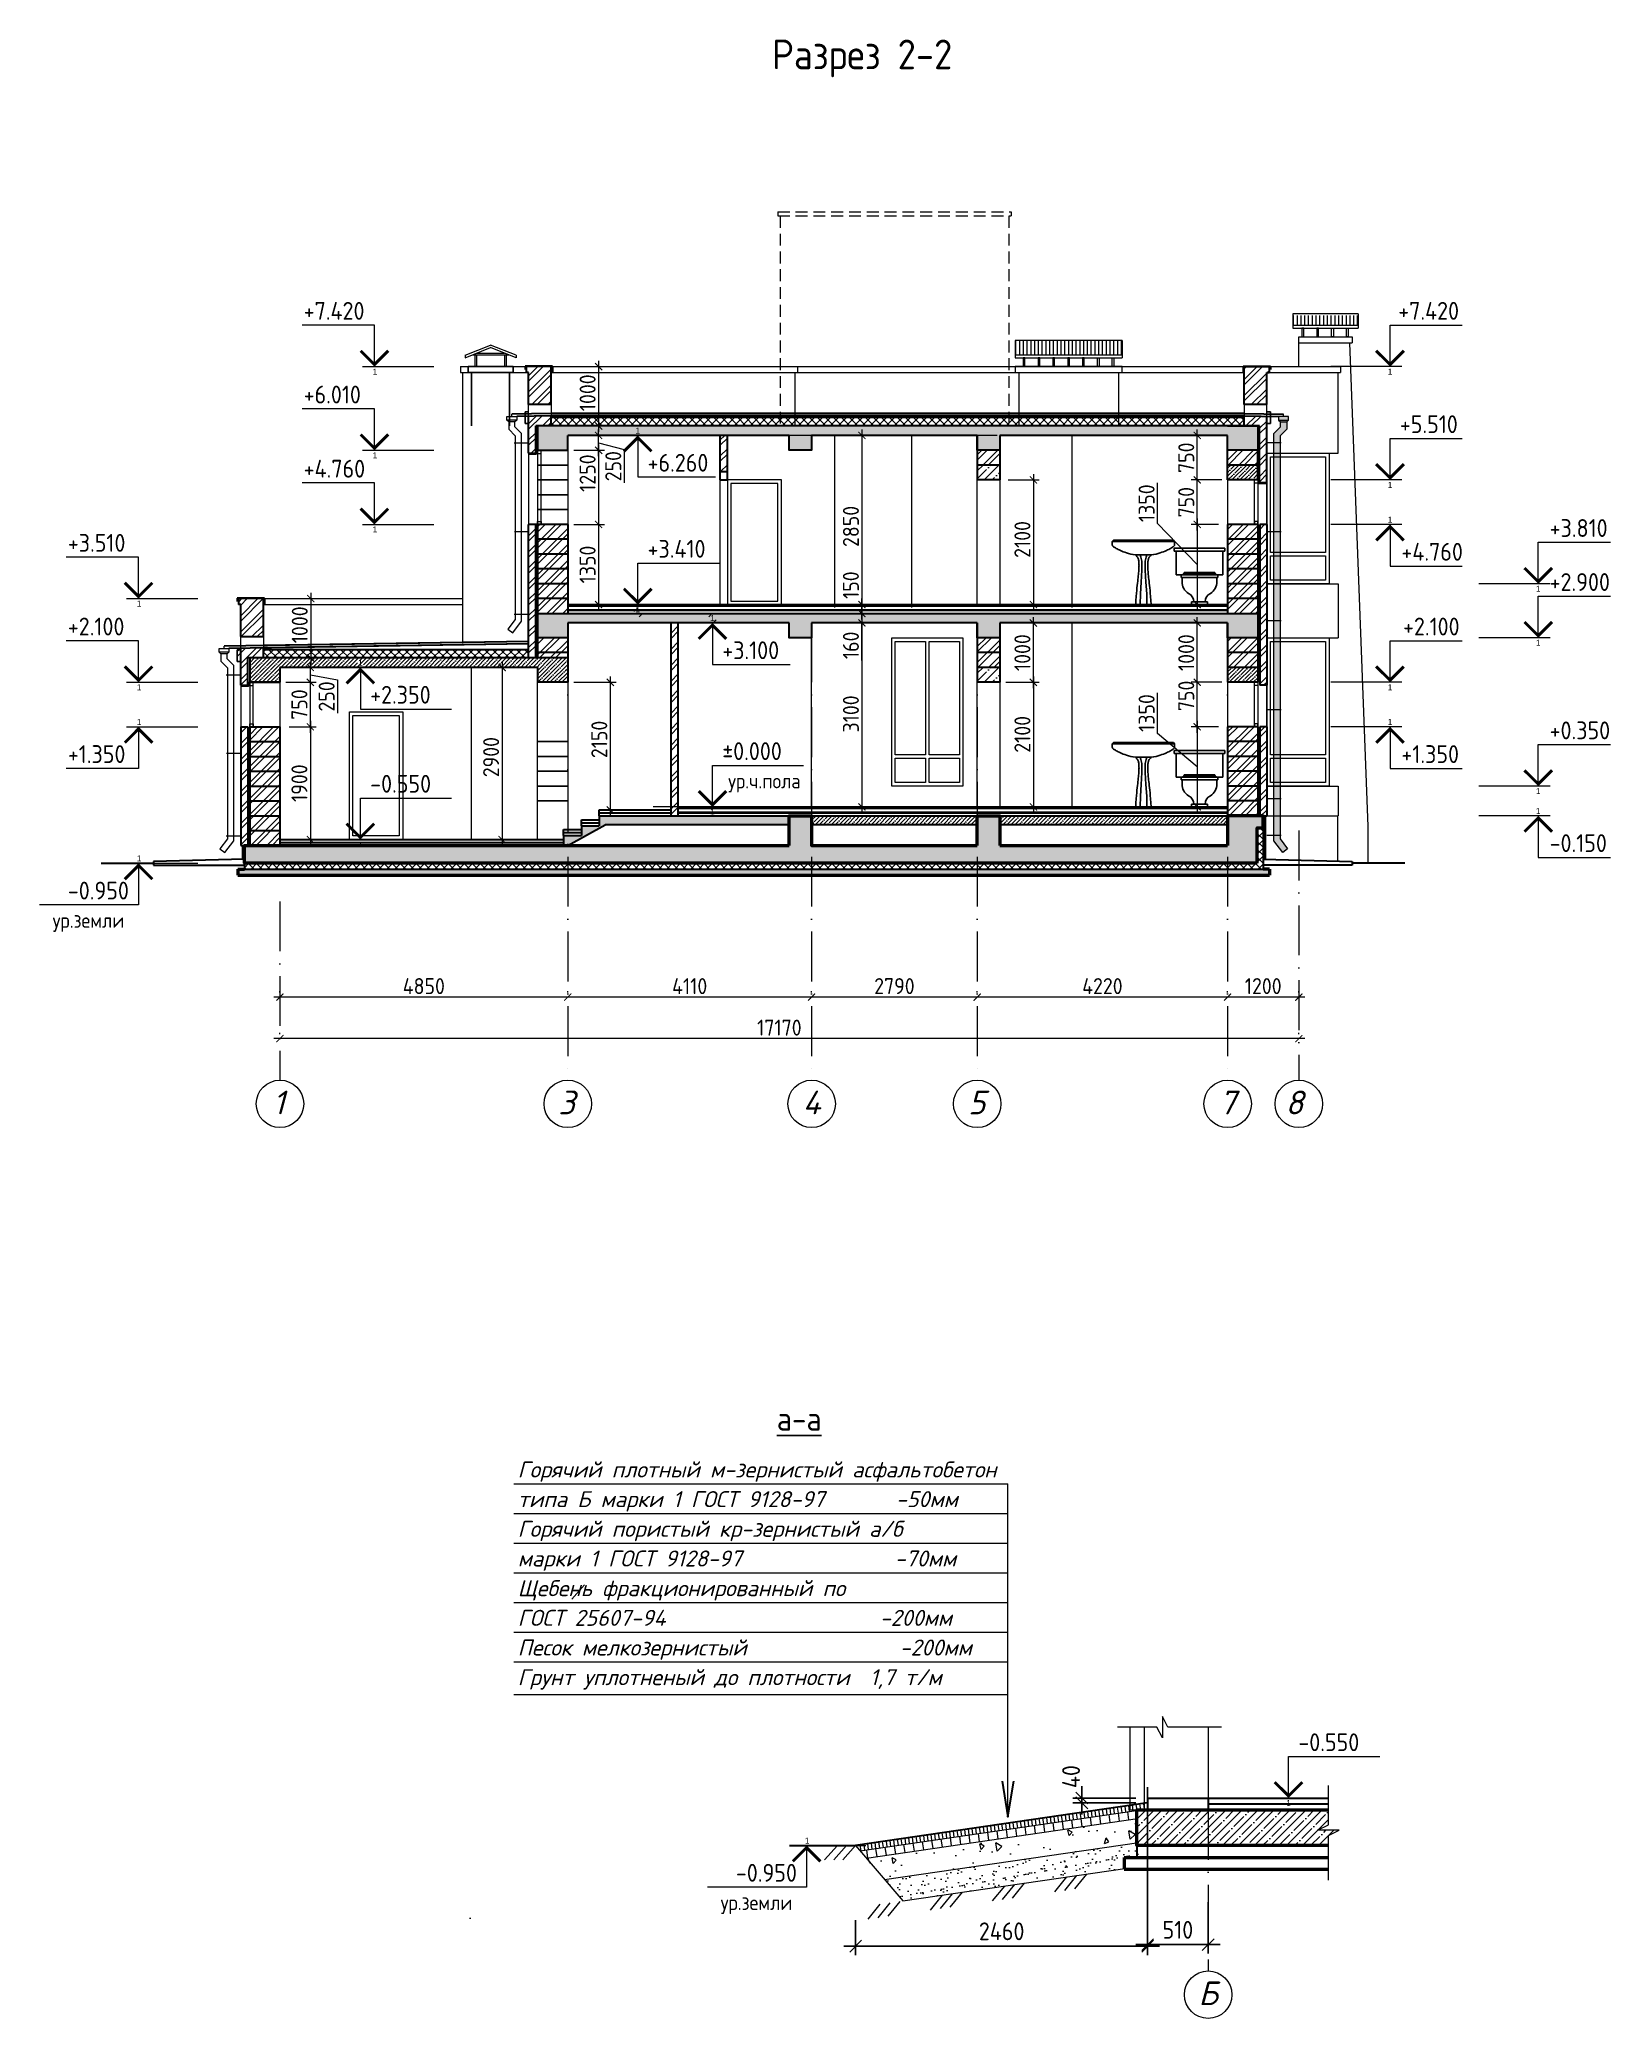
# Model space of a CAD drawing. Header units: millimetres. Extents: x 854812 to 1164625, y 589925 to 823301.
# Drawn here: x 854812 to 881283, y 736229 to 769578 of the extents above; entities that cross this region are included whole.
import ezdxf
from ezdxf.enums import TextEntityAlignment as Align

# ---------------------------------------------------------------- set-up
doc = ezdxf.new("R2010")
doc.units = ezdxf.units.MM
for name, pattern in [('1', [0]), ('ACAD_ISO10W100', [18, 12, -3, 0, -3]), ('JIS_08_15', [17.25, 15, -0.75, 0.75, -0.75]), ('НЕВИДИМАЯX2', [0.75, 0.5, -0.25])]:
    doc.linetypes.add(name, pattern=pattern)
doc.layers.get('Defpoints').update_dxf_attribs({"color": 40})
for name, color, linetype in [('F-text', 7, 'Continuous'), ('osnovnie', 7, 'Continuous'), ('SANTEH', 7, 'Continuous'), ('РАЗМЕР ОСЕВОЙ', 162, 'Continuous')]:
    doc.layers.add(name, color=color, linetype=linetype)
for name, color, linetype, lineweight in [('Text', 7, 'Continuous', 15), ('АР_Текст_отметки высот', 95, 'Continuous', 9), ('окна', 132, 'Continuous', 18), ('оси', 50, 'JIS_08_15', 9), ('перекрытия', 36, 'Continuous', 30), ('пол', 11, '1', 30), ('размеры', 215, 'Continuous', 13), ('стены', 172, 'Continuous', 30), ('текст', 7, 'Continuous', 13), ('УКАЗАТЕЛЬ', 6, 'Continuous', 13), ('ФАСАД', 7, 'Continuous', 13), ('фундаменты', 52, 'Continuous', 50), ('ШТРИХ', 142, 'Continuous', 13), ('штриховка', 8, 'Continuous', 9)]:
    doc.layers.add(name, color=color, linetype=linetype, lineweight=lineweight)
doc.styles.add('GOST 2.304', font='isocpeur.ttf', dxfattribs={"width": 0.9})
doc.styles.add('Isocpeur', font='isocpeui.ttf')
doc.styles.get("Standard").update_dxf_attribs({"font": 'arial.ttf'})
doc.styles.add('Ок1', font='isocpeur.ttf', dxfattribs={"oblique": 15})
doc.dimstyles.new('1', dxfattribs={"dimscale": 100, "dimtxt": 2.7, "dimasz": 1.2, "dimexe": 1, "dimexo": 1, "dimgap": 0.5, "dimtad": 1, "dimdec": 0, "dimzin": 0, "dimdsep": 46, "dimtxsty": 'GOST 2.304', "dimblk": 'ARCHTICK', "dimcen": 0.09, "dimdle": 1, "dimclrd": 256, "dimclre": 256, "dimclrt": 7, "dimadec": 0, "dimazin": 0, "dimtfac": 1, "dimtdec": 0, "dimtmove": 1, "dimatfit": 3, "dimldrblk": 'ARCHTICK', "dimfxl": 100, "dimtolj": 1, "dimtzin": 0, "dimlwd": 5, "dimlwe": 5, "dimarcsym": 1})
doc.dimstyles.new('C 2', dxfattribs={"dimscale": 100, "dimtxt": 3, "dimasz": 0.1, "dimexe": 0, "dimexo": 2, "dimgap": 1, "dimtad": 1, "dimdec": 0, "dimlfac": 0.5, "dimdsep": 46, "dimtxsty": 'GOST 2.304', "dimblk": 'A8MITTA', "dimcen": 3, "dimclrt": 256, "dimaunit": 1, "dimadec": 0, "dimazin": 0, "dimtfac": 1, "dimtdec": 0, "dimtofl": 0, "dimtmove": 1, "dimatfit": 3, "dimldrblk": 'OBLIQUE', "dimfxl": 1, "dimtolj": 1, "dimtzin": 0, "dimarcsym": 0})

msp = doc.modelspace()

# ---------------------------------------------------------------- texts
at = {"layer": 'F-text', "linetype": 'Continuous', "insert": (867612.1, 746334.7, 0), "char_height": 400, "width": 7253.112, "attachment_point": 5, "style": 'GOST 2.304'}
msp.add_mtext('{\\Lа-а}', dxfattribs=at)
at = {"layer": 'Text', "color": 7, "style": 'GOST 2.304', "width": 0.9}
msp.add_text('Разрез 2-2', height=500, dxfattribs=at).set_placement((868672.7, 769077.5, 0), align=Align.CENTER)
at = {"layer": 'текст', "color": 7, "style": 'Isocpeur'}
for s, p in [('1', (858842.7, 751464.9, 0)), ('3', (863692.7, 751464.9, 0)), ('4', (867821.2, 751464.9, 0)), ('5', (870604.8, 751464.9, 0)), ('7', (874831.2, 751464.9, 0)), ('8', (875957.3, 751464.9, 0)), ('Б', (874504.1, 736452.3, 0))]:
    msp.add_text(s, height=400, dxfattribs=at).set_placement(p, align=Align.CENTER)
at = {"layer": 'текст', "color": 7, "ltscale": 64.565217, "insert": (862868.6, 745615, 0), "char_height": 270, "attachment_point": 1, "line_spacing_factor": 1.111111, "style": 'Ок1'}
msp.add_mtext('Горячий плотный м-зернистый асфальтобетон \\Pтипа Б марки 1 ГОСТ 9128-97       -50мм\\PГорячий пористый кр-зернистый а/б \\Pмарки 1 ГОСТ 9128-97               -70мм\\PЩебень фракционированный по \\PГОСТ 25607-94                     -200мм\\PПесок мелкозернистый               -200мм\\PГрунт уплотненый до плотности  1,7 т/м ', dxfattribs=at)

# ---------------------------------------------------------------- blocks, each defined once
blk = doc.blocks.new('_ArchTick')
at = {"color": 0, "linetype": 'ByBlock', "const_width": 0.15}
blk.add_lwpolyline([(-0.5, -0.5), (0.5, 0.5)], dxfattribs=at)
blk = doc.blocks.new('*D386')
at = {"layer": 'Defpoints', "color": 0}
for p in [(874832, 753441), (874832, 753418), (876032, 753418)]:
    blk.add_point(p, dxfattribs=at)
at = {"layer": 'размеры', "lineweight": 5}
for p, q in [((876132, 753441), (874732, 753441)), ((874832, 753518), (874832, 753541)), ((876032, 753518), (876032, 753541))]:
    blk.add_line(p, q, dxfattribs=at)
at = {"layer": 'размеры', "lineweight": 5, "xscale": 120, "yscale": 120, "zscale": 120, "rotation": 180}
blk.add_blockref('_ArchTick', (874832, 753441), dxfattribs=at)
at = {"layer": 'размеры', "lineweight": 5, "xscale": 120, "yscale": 120, "zscale": 120}
blk.add_blockref('_ArchTick', (876032, 753441), dxfattribs=at)
at = {"layer": 'размеры', "color": 7, "insert": (875432, 753626), "char_height": 270, "attachment_point": 5, "style": 'GOST 2.304'}
blk.add_mtext('\\A1;1200', dxfattribs=at)
blk = doc.blocks.new('*D387')
at = {"layer": 'Defpoints', "color": 0}
for p in [(858862, 752741), (858862, 752718), (876032, 752718)]:
    blk.add_point(p, dxfattribs=at)
at = {"layer": 'размеры', "lineweight": 5}
for p, q in [((876132, 752741), (858762, 752741)), ((858862, 752818), (858862, 752841)), ((876032, 752818), (876032, 752841))]:
    blk.add_line(p, q, dxfattribs=at)
at = {"layer": 'размеры', "lineweight": 5, "xscale": 120, "yscale": 120, "zscale": 120, "rotation": 180}
blk.add_blockref('_ArchTick', (858862, 752741), dxfattribs=at)
at = {"layer": 'размеры', "lineweight": 5, "xscale": 120, "yscale": 120, "zscale": 120}
blk.add_blockref('_ArchTick', (876032, 752741), dxfattribs=at)
at = {"layer": 'размеры', "color": 7, "insert": (867278, 752926), "char_height": 270, "attachment_point": 5, "style": 'GOST 2.304'}
blk.add_mtext('\\A1;17170', dxfattribs=at)
blk = doc.blocks.new('*D388')
at = {"layer": 'Defpoints', "color": 0}
for p in [(870612, 753441), (870612, 753418), (874832, 753418)]:
    blk.add_point(p, dxfattribs=at)
at = {"layer": 'размеры', "lineweight": 5}
for p, q in [((874932, 753441), (870512, 753441)), ((870612, 753518), (870612, 753541)), ((874832, 753518), (874832, 753541))]:
    blk.add_line(p, q, dxfattribs=at)
at = {"layer": 'размеры', "lineweight": 5, "xscale": 120, "yscale": 120, "zscale": 120, "rotation": 180}
blk.add_blockref('_ArchTick', (870612, 753441), dxfattribs=at)
at = {"layer": 'размеры', "lineweight": 5, "xscale": 120, "yscale": 120, "zscale": 120}
blk.add_blockref('_ArchTick', (874832, 753441), dxfattribs=at)
at = {"layer": 'размеры', "color": 7, "insert": (872722, 753626), "char_height": 270, "attachment_point": 5, "style": 'GOST 2.304'}
blk.add_mtext('\\A1;4220', dxfattribs=at)
blk = doc.blocks.new('*D389')
at = {"layer": 'Defpoints', "color": 0}
for p in [(867822, 753441), (867822, 753418), (870612, 753418)]:
    blk.add_point(p, dxfattribs=at)
at = {"layer": 'размеры', "lineweight": 5}
for p, q in [((870712, 753441), (867722, 753441)), ((867822, 753518), (867822, 753541)), ((870612, 753518), (870612, 753541))]:
    blk.add_line(p, q, dxfattribs=at)
at = {"layer": 'размеры', "lineweight": 5, "xscale": 120, "yscale": 120, "zscale": 120, "rotation": 180}
blk.add_blockref('_ArchTick', (867822, 753441), dxfattribs=at)
at = {"layer": 'размеры', "lineweight": 5, "xscale": 120, "yscale": 120, "zscale": 120}
blk.add_blockref('_ArchTick', (870612, 753441), dxfattribs=at)
at = {"layer": 'размеры', "color": 7, "insert": (869217, 753626), "char_height": 270, "attachment_point": 5, "style": 'GOST 2.304'}
blk.add_mtext('\\A1;2790', dxfattribs=at)
blk = doc.blocks.new('*D390')
at = {"layer": 'Defpoints', "color": 0}
for p in [(863712, 753441), (863712, 753418), (867822, 753418)]:
    blk.add_point(p, dxfattribs=at)
at = {"layer": 'размеры', "lineweight": 5}
for p, q in [((867922, 753441), (863612, 753441)), ((863712, 753518), (863712, 753541)), ((867822, 753518), (867822, 753541))]:
    blk.add_line(p, q, dxfattribs=at)
at = {"layer": 'размеры', "lineweight": 5, "xscale": 120, "yscale": 120, "zscale": 120, "rotation": 180}
blk.add_blockref('_ArchTick', (863712, 753441), dxfattribs=at)
at = {"layer": 'размеры', "lineweight": 5, "xscale": 120, "yscale": 120, "zscale": 120}
blk.add_blockref('_ArchTick', (867822, 753441), dxfattribs=at)
at = {"layer": 'размеры', "color": 7, "insert": (865767, 753626), "char_height": 270, "attachment_point": 5, "style": 'GOST 2.304'}
blk.add_mtext('\\A1;4110', dxfattribs=at)
blk = doc.blocks.new('*D391')
at = {"layer": 'Defpoints', "color": 0}
for p in [(858862, 753441), (858862, 753418), (863712, 753418)]:
    blk.add_point(p, dxfattribs=at)
at = {"layer": 'размеры', "lineweight": 5}
for p, q in [((863812, 753441), (858762, 753441)), ((858862, 753518), (858862, 753541)), ((863712, 753518), (863712, 753541))]:
    blk.add_line(p, q, dxfattribs=at)
at = {"layer": 'размеры', "lineweight": 5, "xscale": 120, "yscale": 120, "zscale": 120, "rotation": 180}
blk.add_blockref('_ArchTick', (858862, 753441), dxfattribs=at)
at = {"layer": 'размеры', "lineweight": 5, "xscale": 120, "yscale": 120, "zscale": 120}
blk.add_blockref('_ArchTick', (863712, 753441), dxfattribs=at)
at = {"layer": 'размеры', "color": 7, "insert": (861287, 753626), "char_height": 270, "attachment_point": 5, "style": 'GOST 2.304'}
blk.add_mtext('\\A1;4850', dxfattribs=at)
blk = doc.blocks.new('*U353')
at = {"color": 7, "linetype": 'Continuous', "lineweight": 15}
for p, q in [((-12, 0), (-10, 0)), ((-10, 0), (-10, -7)), ((-10, 0), (0, 0)), ((-10, -7), (-26.68, -7))]:
    blk.add_line(p, q, dxfattribs=at)
at = {"color": 7, "linetype": 'Continuous', "lineweight": 15, "const_width": 0.5}
blk.add_lwpolyline([(-7.67, -2.68), (-10, -0.35), (-12.32, -2.68)], dxfattribs=at)
at = {"color": 7, "linetype": 'Continuous', "lineweight": 15, "style": 'GOST 2.304', "width": 0.9, "flags": 8}
blk.add_attdef('+OTM', text='', height=3, rotation=360, dxfattribs=at).set_placement((-20.16, -7), align=Align.BOTTOM_LEFT)
at = {"color": 7, "linetype": 'Continuous', "lineweight": 15, "flags": 8}
blk.add_attdef('YRZ', text='', height=3, rotation=360, dxfattribs=at).set_placement((-21.03, -11.62), align=Align.BOTTOM_LEFT)
at = {"layer": 'Defpoints', "color": 5, "linetype": 'Continuous', "flags": 8}
blk.add_attdef('M', text='', height=1, rotation=360, dxfattribs=at).set_placement((-9.9, 1.33), align=Align.TOP_CENTER)
blk = doc.blocks.new('*D392')
at = {"layer": 'Defpoints', "color": 0, "ltscale": 0.1}
for p in [(874776, 757996, 0), (874320, 756646), (874576, 756646, 0)]:
    blk.add_point(p, dxfattribs=at)
at = {"layer": 'размеры', "lineweight": 5, "ltscale": 0.1}
for p, q in [((873652, 757886), (873652, 758570)), ((874320, 758096), (874320, 756546)), ((874320, 757321), (873652, 757886)), ((874676, 757996), (874220, 757996)), ((874476, 756646), (874220, 756646))]:
    blk.add_line(p, q, dxfattribs=at)
at = {"layer": 'размеры', "lineweight": 5, "ltscale": 0.1, "xscale": 120, "yscale": 120, "zscale": 120}
for p, rotation in [((874320, 757996), 90), ((874320, 756646), 270)]:
    blk.add_blockref('_ArchTick', p, dxfattribs=dict(at, rotation=rotation))
at = {"layer": 'размеры', "color": 7, "ltscale": 0.1, "insert": (873467, 758228), "char_height": 270, "attachment_point": 5, "rotation": 90, "style": 'GOST 2.304'}
blk.add_mtext('\\A1;1350', dxfattribs=at)
blk = doc.blocks.new('*D393')
at = {"layer": 'Defpoints', "color": 0, "ltscale": 0.1}
for p in [(874320, 758746), (874776, 758746, 0), (874776, 757996, 0)]:
    blk.add_point(p, dxfattribs=at)
at = {"layer": 'размеры', "lineweight": 5, "ltscale": 0.1}
for p, q in [((874676, 758746), (874220, 758746)), ((874320, 757896), (874320, 758846)), ((874676, 757996), (874220, 757996))]:
    blk.add_line(p, q, dxfattribs=at)
at = {"layer": 'размеры', "lineweight": 5, "ltscale": 0.1, "xscale": 120, "yscale": 120, "zscale": 120}
for p, rotation in [((874320, 758746), 90), ((874320, 757996), 270)]:
    blk.add_blockref('_ArchTick', p, dxfattribs=dict(at, rotation=rotation))
at = {"layer": 'размеры', "color": 7, "ltscale": 0.1, "insert": (874135, 758517), "char_height": 270, "attachment_point": 5, "rotation": 90, "style": 'GOST 2.304'}
blk.add_mtext('\\A1;750', dxfattribs=at)
blk = doc.blocks.new('*U352')
at = {"color": 7, "linetype": 'Continuous', "lineweight": 15}
for p, q in [((10, 0), (10, 7)), ((10, 7), (25.36, 7)), ((10, 0), (0, 0)), ((12, 0), (10, 0))]:
    blk.add_line(p, q, dxfattribs=at)
at = {"color": 7, "linetype": 'Continuous', "lineweight": 15, "const_width": 0.5}
blk.add_lwpolyline([(7.67, 2.67), (10, 0.35), (12.32, 2.67)], dxfattribs=at)
at = {"color": 7, "linetype": 'Continuous', "lineweight": 15, "style": 'GOST 2.304', "width": 0.9, "flags": 8}
blk.add_attdef('+OTM', text='', height=3, dxfattribs=at).set_placement((11.65, 7), align=Align.BOTTOM_LEFT)
at = {"color": 7, "linetype": 'Continuous', "lineweight": 15, "flags": 8}
blk.add_attdef('YRZ', text='', height=3, dxfattribs=at).set_placement((12.65, 2.38), align=Align.BOTTOM_LEFT)
at = {"layer": 'Defpoints', "color": 5, "linetype": 'Continuous', "flags": 8}
blk.add_attdef('M', text='', height=1, rotation=360, dxfattribs=at).set_placement((10, -0.33), align=Align.TOP_CENTER)
blk = doc.blocks.new('*U356')
at = {"color": 7, "linetype": 'Continuous', "lineweight": 15}
for p, q in [((10, 0), (0, 0)), ((10, 0), (10, -7)), ((12, 0), (10, 0)), ((10, -7), (23.1, -7))]:
    blk.add_line(p, q, dxfattribs=at)
at = {"color": 7, "linetype": 'Continuous', "lineweight": 15, "const_width": 0.5}
blk.add_lwpolyline([(7.67, -2.68), (10, -0.35), (12.32, -2.68)], dxfattribs=at)
at = {"color": 7, "linetype": 'Continuous', "lineweight": 15, "style": 'GOST 2.304', "width": 0.9, "flags": 8}
blk.add_attdef('+OTM', text='', height=3, dxfattribs=at).set_placement((11.65, -7), align=Align.BOTTOM_LEFT)
at = {"layer": 'Defpoints', "color": 5, "linetype": 'Continuous', "flags": 8}
blk.add_attdef('M', text='', height=1, dxfattribs=at).set_placement((10, 1.33), align=Align.TOP_CENTER)
blk = doc.blocks.new('*D395')
at = {"layer": 'Defpoints', "color": 0, "ltscale": 0.1}
for p in [(874320, 759746), (874832, 759746, 0), (874832, 758746, 0)]:
    blk.add_point(p, dxfattribs=at)
at = {"layer": 'размеры', "lineweight": 5, "ltscale": 0.1}
for p, q in [((874732, 759746), (874220, 759746)), ((874320, 758646), (874320, 759846)), ((874732, 758746), (874220, 758746))]:
    blk.add_line(p, q, dxfattribs=at)
at = {"layer": 'размеры', "lineweight": 5, "ltscale": 0.1, "xscale": 120, "yscale": 120, "zscale": 120}
for p, rotation in [((874320, 759746), 90), ((874320, 758746), 270)]:
    blk.add_blockref('_ArchTick', p, dxfattribs=dict(at, rotation=rotation))
at = {"layer": 'размеры', "color": 7, "ltscale": 0.1, "insert": (874135, 759246), "char_height": 270, "attachment_point": 5, "rotation": 90, "style": 'GOST 2.304'}
blk.add_mtext('\\A1;1000', dxfattribs=at)
blk = doc.blocks.new('*U355')
at = {"color": 7, "linetype": 'Continuous', "lineweight": 15}
for p, q in [((10, 0), (10, 7)), ((10, 7), (23.84, 7)), ((10, 0), (0, 0)), ((12, 0), (10, 0))]:
    blk.add_line(p, q, dxfattribs=at)
at = {"color": 7, "linetype": 'Continuous', "lineweight": 15, "const_width": 0.5}
blk.add_lwpolyline([(7.67, 2.67), (10, 0.35), (12.32, 2.67)], dxfattribs=at)
at = {"color": 7, "linetype": 'Continuous', "lineweight": 15, "style": 'GOST 2.304', "width": 0.9, "flags": 8}
blk.add_attdef('+OTM', text='', height=3, dxfattribs=at).set_placement((11.65, 7), align=Align.BOTTOM_LEFT)
at = {"layer": 'Defpoints', "color": 5, "linetype": 'Continuous', "flags": 8}
blk.add_attdef('M', text='', height=1, rotation=360, dxfattribs=at).set_placement((10, -0.33), align=Align.TOP_CENTER)
blk = doc.blocks.new('*D398')
at = {"layer": 'Defpoints', "color": 0, "ltscale": 0.1}
for p in [(858919, 757996, 0), (859119, 756096, 0), (859375, 756096)]:
    blk.add_point(p, dxfattribs=at)
at = {"layer": 'размеры', "lineweight": 5, "ltscale": 0.1}
for p, q in [((859375, 758096), (859375, 755996)), ((859019, 757996), (859475, 757996)), ((859219, 756096), (859475, 756096))]:
    blk.add_line(p, q, dxfattribs=at)
at = {"layer": 'размеры', "lineweight": 5, "ltscale": 0.1, "xscale": 120, "yscale": 120, "zscale": 120}
for p, rotation in [((859375, 757996), 90), ((859375, 756096), 270)]:
    blk.add_blockref('_ArchTick', p, dxfattribs=dict(at, rotation=rotation))
at = {"layer": 'размеры', "color": 7, "ltscale": 0.1, "insert": (859190, 757046), "char_height": 270, "attachment_point": 5, "rotation": 90, "style": 'GOST 2.304'}
blk.add_mtext('\\A1;1900', dxfattribs=at)
blk = doc.blocks.new('*D397')
at = {"layer": 'Defpoints', "color": 0, "ltscale": 0.1}
for p in [(858918, 758746, 0), (859375, 758746), (858918, 757996, 0)]:
    blk.add_point(p, dxfattribs=at)
at = {"layer": 'размеры', "lineweight": 5, "ltscale": 0.1}
for p, q in [((859018, 758746), (859475, 758746)), ((859375, 757896), (859375, 758846)), ((859018, 757996), (859475, 757996))]:
    blk.add_line(p, q, dxfattribs=at)
at = {"layer": 'размеры', "lineweight": 5, "ltscale": 0.1, "xscale": 120, "yscale": 120, "zscale": 120}
for p, rotation in [((859375, 758746), 90), ((859375, 757996), 270)]:
    blk.add_blockref('_ArchTick', p, dxfattribs=dict(at, rotation=rotation))
at = {"layer": 'размеры', "color": 7, "ltscale": 0.1, "insert": (859190, 758371), "char_height": 270, "attachment_point": 5, "rotation": 90, "style": 'GOST 2.304'}
blk.add_mtext('\\A1;750', dxfattribs=at)
blk = doc.blocks.new('*D399')
at = {"layer": 'Defpoints', "color": 0, "ltscale": 0.1}
for p in [(858862, 758996, 0), (858862, 758746, 0), (859375, 758996)]:
    blk.add_point(p, dxfattribs=at)
at = {"layer": 'размеры', "lineweight": 5, "ltscale": 0.1}
for p, q in [((859375, 758646), (859375, 759096)), ((858962, 758996), (859475, 758996)), ((858962, 758746), (859475, 758746)), ((859375, 758871), (859834, 758789)), ((859834, 758789), (859834, 758228))]:
    blk.add_line(p, q, dxfattribs=at)
at = {"layer": 'размеры', "lineweight": 5, "ltscale": 0.1, "xscale": 120, "yscale": 120, "zscale": 120}
for p, rotation in [((859375, 758996), 90), ((859375, 758746), 270)]:
    blk.add_blockref('_ArchTick', p, dxfattribs=dict(at, rotation=rotation))
at = {"layer": 'размеры', "color": 7, "ltscale": 0.1, "insert": (859649, 758508), "char_height": 270, "attachment_point": 5, "rotation": 90, "style": 'GOST 2.304'}
blk.add_mtext('\\A1;250', dxfattribs=at)
blk = doc.blocks.new('*D400')
at = {"layer": 'Defpoints', "color": 0, "ltscale": 0.1}
for p in [(863712, 758746, 0), (864241, 756596, 0), (864429, 756596)]:
    blk.add_point(p, dxfattribs=at)
at = {"layer": 'размеры', "lineweight": 5, "ltscale": 0.1}
for p, q in [((863812, 758746), (864529, 758746)), ((864429, 758846), (864429, 756496)), ((864341, 756596), (864529, 756596))]:
    blk.add_line(p, q, dxfattribs=at)
at = {"layer": 'размеры', "lineweight": 5, "ltscale": 0.1, "xscale": 120, "yscale": 120, "zscale": 120}
for p, rotation in [((864429, 758746), 90), ((864429, 756596), 270)]:
    blk.add_blockref('_ArchTick', p, dxfattribs=dict(at, rotation=rotation))
at = {"layer": 'размеры', "color": 7, "ltscale": 0.1, "insert": (864244, 757783), "char_height": 270, "attachment_point": 5, "rotation": 90, "style": 'GOST 2.304'}
blk.add_mtext('\\A1;2150', dxfattribs=at)
blk = doc.blocks.new('*D401')
at = {"layer": 'Defpoints', "color": 0, "ltscale": 0.1}
for p in [(863085, 758996, 0), (862606, 756096), (863085, 756096, 0)]:
    blk.add_point(p, dxfattribs=at)
at = {"layer": 'размеры', "lineweight": 5, "ltscale": 0.1}
for p, q in [((862606, 759096), (862606, 755996)), ((862985, 758996), (862506, 758996)), ((862985, 756096), (862506, 756096))]:
    blk.add_line(p, q, dxfattribs=at)
at = {"layer": 'размеры', "lineweight": 5, "ltscale": 0.1, "xscale": 120, "yscale": 120, "zscale": 120}
for p, rotation in [((862606, 758996), 90), ((862606, 756096), 270)]:
    blk.add_blockref('_ArchTick', p, dxfattribs=dict(at, rotation=rotation))
at = {"layer": 'размеры', "color": 7, "ltscale": 0.1, "insert": (862421, 757485), "char_height": 270, "attachment_point": 5, "rotation": 90, "style": 'GOST 2.304'}
blk.add_mtext('\\A1;2900', dxfattribs=at)
blk = doc.blocks.new('*D402')
at = {"layer": 'Defpoints', "color": 0, "ltscale": 0.1}
for p in [(863712, 762656, 0), (863712, 761406, 0), (864232, 761406)]:
    blk.add_point(p, dxfattribs=at)
at = {"layer": 'размеры', "lineweight": 5, "ltscale": 0.1}
for p, q in [((864232, 762756), (864232, 761306)), ((863812, 762656), (864332, 762656)), ((863812, 761406), (864332, 761406))]:
    blk.add_line(p, q, dxfattribs=at)
at = {"layer": 'размеры', "lineweight": 5, "ltscale": 0.1, "xscale": 120, "yscale": 120, "zscale": 120}
for p, rotation in [((864232, 762656), 90), ((864232, 761406), 270)]:
    blk.add_blockref('_ArchTick', p, dxfattribs=dict(at, rotation=rotation))
at = {"layer": 'размеры', "color": 7, "ltscale": 0.1, "insert": (864047, 762271), "char_height": 270, "attachment_point": 5, "rotation": 90, "style": 'GOST 2.304'}
blk.add_mtext('\\A1;1250', dxfattribs=at)
blk = doc.blocks.new('*D403')
at = {"layer": 'Defpoints', "color": 0, "ltscale": 0.1}
for p in [(863712, 761406, 0), (863712, 760056, 0), (864232, 760056)]:
    blk.add_point(p, dxfattribs=at)
at = {"layer": 'размеры', "lineweight": 5, "ltscale": 0.1}
for p, q in [((863812, 761406), (864332, 761406)), ((864232, 761506), (864232, 759956)), ((863812, 760056), (864332, 760056))]:
    blk.add_line(p, q, dxfattribs=at)
at = {"layer": 'размеры', "lineweight": 5, "ltscale": 0.1, "xscale": 120, "yscale": 120, "zscale": 120}
for p, rotation in [((864232, 761406), 90), ((864232, 760056), 270)]:
    blk.add_blockref('_ArchTick', p, dxfattribs=dict(at, rotation=rotation))
at = {"layer": 'размеры', "color": 7, "ltscale": 0.1, "insert": (864047, 760731), "char_height": 270, "attachment_point": 5, "rotation": 90, "style": 'GOST 2.304'}
blk.add_mtext('\\A1;1350', dxfattribs=at)
blk = doc.blocks.new('*D404')
at = {"layer": 'Defpoints', "color": 0, "ltscale": 0.1}
for p in [(864232, 762906), (871049, 762906, 0), (863876, 762656)]:
    blk.add_point(p, dxfattribs=at)
at = {"layer": 'размеры', "lineweight": 5, "ltscale": 0.1}
for p, q in [((870949, 762906), (864132, 762906)), ((864232, 762556), (864232, 763006)), ((864232, 762781), (864665, 762669)), ((863976, 762656), (864332, 762656)), ((864665, 762669), (864665, 762107))]:
    blk.add_line(p, q, dxfattribs=at)
at = {"layer": 'размеры', "lineweight": 5, "ltscale": 0.1, "xscale": 120, "yscale": 120, "zscale": 120}
for p, rotation in [((864232, 762906), 90), ((864232, 762656), 270)]:
    blk.add_blockref('_ArchTick', p, dxfattribs=dict(at, rotation=rotation))
at = {"layer": 'размеры', "color": 7, "ltscale": 0.1, "insert": (864480, 762388), "char_height": 270, "attachment_point": 5, "rotation": 90, "style": 'GOST 2.304'}
blk.add_mtext('\\A1;250', dxfattribs=at)
blk = doc.blocks.new('*D406')
at = {"layer": 'Defpoints', "color": 0, "ltscale": 0.1}
for p in [(874776, 761406, 0), (874320, 760056), (874576, 760056, 0)]:
    blk.add_point(p, dxfattribs=at)
at = {"layer": 'размеры', "lineweight": 5, "ltscale": 0.1}
for p, q in [((873652, 761422), (873652, 762105)), ((874320, 760731), (873652, 761422)), ((874676, 761406), (874220, 761406)), ((874320, 761506), (874320, 759956)), ((874476, 760056), (874220, 760056))]:
    blk.add_line(p, q, dxfattribs=at)
at = {"layer": 'размеры', "lineweight": 5, "ltscale": 0.1, "xscale": 120, "yscale": 120, "zscale": 120}
for p, rotation in [((874320, 761406), 90), ((874320, 760056), 270)]:
    blk.add_blockref('_ArchTick', p, dxfattribs=dict(at, rotation=rotation))
at = {"layer": 'размеры', "color": 7, "ltscale": 0.1, "insert": (873467, 761764), "char_height": 270, "attachment_point": 5, "rotation": 90, "style": 'GOST 2.304'}
blk.add_mtext('\\A1;1350', dxfattribs=at)
blk = doc.blocks.new('*D405')
at = {"layer": 'Defpoints', "color": 0, "ltscale": 0.1}
for p in [(874320, 762156), (874832, 762156, 0), (874776, 761406, 0)]:
    blk.add_point(p, dxfattribs=at)
at = {"layer": 'размеры', "lineweight": 5, "ltscale": 0.1}
for p, q in [((874732, 762156), (874220, 762156)), ((874320, 761306), (874320, 762256)), ((874676, 761406), (874220, 761406))]:
    blk.add_line(p, q, dxfattribs=at)
at = {"layer": 'размеры', "lineweight": 5, "ltscale": 0.1, "xscale": 120, "yscale": 120, "zscale": 120}
for p, rotation in [((874320, 762156), 90), ((874320, 761406), 270)]:
    blk.add_blockref('_ArchTick', p, dxfattribs=dict(at, rotation=rotation))
at = {"layer": 'размеры', "color": 7, "ltscale": 0.1, "insert": (874135, 761781), "char_height": 270, "attachment_point": 5, "rotation": 90, "style": 'GOST 2.304'}
blk.add_mtext('\\A1;750', dxfattribs=at)
blk = doc.blocks.new('*D407')
at = {"layer": 'Defpoints', "color": 0, "ltscale": 0.1}
for p in [(874320, 762906), (874832, 762906, 0), (874832, 762156, 0)]:
    blk.add_point(p, dxfattribs=at)
at = {"layer": 'размеры', "lineweight": 5, "ltscale": 0.1}
for p, q in [((874732, 762906), (874220, 762906)), ((874320, 762056), (874320, 763006)), ((874732, 762156), (874220, 762156))]:
    blk.add_line(p, q, dxfattribs=at)
at = {"layer": 'размеры', "lineweight": 5, "ltscale": 0.1, "xscale": 120, "yscale": 120, "zscale": 120}
for p, rotation in [((874320, 762906), 90), ((874320, 762156), 270)]:
    blk.add_blockref('_ArchTick', p, dxfattribs=dict(at, rotation=rotation))
at = {"layer": 'размеры', "color": 7, "ltscale": 0.1, "insert": (874135, 762531), "char_height": 270, "attachment_point": 5, "rotation": 90, "style": 'GOST 2.304'}
blk.add_mtext('\\A1;750', dxfattribs=at)
blk = doc.blocks.new('*U408')
at = {"color": 7, "linetype": 'Continuous', "lineweight": 15}
for p, q in [((10, 0), (10, 7)), ((10, 7), (25.36, 7)), ((10, 0), (0, 0)), ((12, 0), (10, 0))]:
    blk.add_line(p, q, dxfattribs=at)
at = {"color": 7, "linetype": 'Continuous', "lineweight": 15, "const_width": 0.5}
blk.add_lwpolyline([(7.67, 2.67), (10, 0.35), (12.32, 2.67)], dxfattribs=at)
at = {"color": 7, "linetype": 'Continuous', "lineweight": 15, "style": 'GOST 2.304', "width": 0.9, "flags": 8}
blk.add_attdef('+OTM', text='', height=3, dxfattribs=at).set_placement((11.65, 7), align=Align.BOTTOM_LEFT)
at = {"layer": 'Defpoints', "color": 5, "linetype": 'Continuous', "flags": 8}
blk.add_attdef('M', text='', height=1, rotation=360, dxfattribs=at).set_placement((10, -0.33), align=Align.TOP_CENTER)
blk = doc.blocks.new('*U409')
at = {"color": 7, "linetype": 'Continuous', "lineweight": 15}
for p, q in [((10, 0), (0, 0)), ((10, 0), (10, -7)), ((12, 0), (10, 0)), ((10, -7), (25.36, -7))]:
    blk.add_line(p, q, dxfattribs=at)
at = {"color": 7, "linetype": 'Continuous', "lineweight": 15, "const_width": 0.5}
blk.add_lwpolyline([(7.67, -2.68), (10, -0.35), (12.32, -2.68)], dxfattribs=at)
at = {"color": 7, "linetype": 'Continuous', "lineweight": 15, "style": 'GOST 2.304', "width": 0.9, "flags": 8}
blk.add_attdef('+OTM', text='', height=3, dxfattribs=at).set_placement((11.65, -7), align=Align.BOTTOM_LEFT)
at = {"layer": 'Defpoints', "color": 5, "linetype": 'Continuous', "flags": 8}
blk.add_attdef('M', text='', height=1, dxfattribs=at).set_placement((10, 1.33), align=Align.TOP_CENTER)
blk = doc.blocks.new('S_31')
at = {"layer": 'SANTEH'}
for p, q in [((-801, 1361), (-801, 1286)), ((420, 1361), (-801, 1361)), ((-801, 1286), (420, 1286)), ((-754, 1286), (-754, 720)), ((372, 1286), (372, 720)), ((420, 1361), (420, 1286)), ((372, 720), (-754, 720)), ((-631, 720), (-631, 654)), ((250, 654), (-631, 654)), ((-609, 654), (-609, 547)), ((-585, 739), (-585, 720)), ((204, 739), (-585, 739)), ((-558, 776), (-558, 739)), ((177, 776), (-558, 776)), ((177, 776), (177, 739)), ((204, 739), (204, 720)), ((228, 654), (228, 547)), ((250, 720), (250, 654)), ((-381, 64), (-381, 0)), ((0, 64), (-381, 64)), ((0, 0), (-381, 0)), ((0, 64), (0, 0))]:
    blk.add_line(p, q, dxfattribs=at)
for centre, radius, start, end in [((-289, 542), 321, 179.0612, 238.859), ((-93, 542), 321, 301.141, 0.9388), ((-567, 55), 241, 2.122, 62.026), ((186, 55), 241, 117.974, 177.878)]:
    blk.add_arc(centre, radius, start, end, dxfattribs=at)
blk = doc.blocks.new('S_32')
at = {"layer": 'SANTEH'}
for p, q in [((-937.5, 1518.75), (-906.25, 1550)), ((537.5, 1550), (568.75, 1518.75)), ((-368.75, 1193.75), (0, 1193.75)), ((-368.75, 0), (0, 0))]:
    blk.add_line(p, q, dxfattribs=at)
for points in [[(-937.5, 1518.75), (-425.2671, 1518.75), (56.5171, 1518.75), (568.75, 1518.75)], [(-937.5, 1518.75), (-937.14915, 1485.648), (-935.97485, 1459.7384), (-933.7943, 1439.85085), (-930.42475, 1424.81505), (-925.68345, 1413.4605), (-919.3877, 1404.6169), (-911.3547, 1397.1138), (-901.4018, 1389.7809), (-901.4018, 1389.7809), (-889.36105, 1381.65235), (-875.12455, 1372.5804), (-858.59925, 1362.62195), (-839.6921, 1351.83375), (-818.31, 1340.27265), (-794.3599, 1327.9955), (-767.7488, 1315.05915), (-738.38365, 1301.52035), (-738.38365, 1301.52035), (-706.1237, 1287.4661), (-670.6376, 1273.1037), (-631.54645, 1258.67045), (-588.4712, 1244.40375), (-541.03295, 1230.54095), (-488.85265, 1217.3195), (-431.5513, 1204.97675), (-368.75, 1193.75)], [(-906.25, 1550), (-415.39435, 1550), (46.64435, 1550), (537.5, 1550)], [(568.75, 1518.75), (568.39915, 1485.648), (567.22485, 1459.7384), (565.0443, 1439.85085), (561.67475, 1424.81505), (556.93345, 1413.4605), (550.6377, 1404.6169), (542.6047, 1397.1138), (532.6518, 1389.7809), (532.6518, 1389.7809), (520.61105, 1381.65235), (506.37455, 1372.5804), (489.84925, 1362.62195), (470.9421, 1351.83375), (449.56, 1340.27265), (425.6099, 1327.9955), (398.9988, 1315.05915), (369.63365, 1301.52035), (369.63365, 1301.52035), (337.3737, 1287.4661), (301.8876, 1273.1037), (262.79645, 1258.67045), (219.7212, 1244.40375), (172.28295, 1230.54095), (120.10265, 1217.3195), (62.8013, 1204.97675), (0, 1193.75)], [(-368.75, 1193.75), (-352.05075, 1177.24365), (-338.1906, 1160.8641), (-326.8558, 1144.44275), (-317.73265, 1127.81115), (-310.5074, 1110.80065), (-304.8664, 1093.2428), (-300.4959, 1074.96895), (-297.08215, 1055.81065), (-297.08215, 1055.81065), (-294.3613, 1035.61765), (-292.26895, 1014.3131), (-290.7904, 991.83845), (-289.91105, 968.13535), (-289.6163, 943.14515), (-289.89155, 916.8094), (-290.7222, 889.0696), (-292.09355, 859.8672), (-292.09355, 859.8672), (-293.9911, 829.13285), (-296.4001, 796.7531), (-299.30605, 762.6036), (-302.6943, 726.56015), (-306.55025, 688.4984), (-310.85925, 648.29395), (-315.6067, 605.82255), (-320.77795, 560.9599), (-320.77795, 560.9599), (-326.345, 513.38425), (-332.2257, 461.98445), (-338.32465, 405.452), (-344.5463, 342.47825), (-350.7952, 271.75475), (-356.97575, 191.9729), (-362.99255, 101.8242), (-368.75, 0)], [(-259.375, 1193.75), (-242.42185, 1138.18175), (-223.71465, 1048.32235), (-219.9732, 831.16215), (-236.8097, 539.11905), (-257.38765, 258.3084), (-259.375, 0)], [(-102.16925, 1193.75), (-119.1224, 1138.18175), (-137.8296, 1048.32235), (-141.57105, 831.16215), (-124.73455, 539.11905), (-104.1566, 258.3084), (-102.16925, 0)], [(0, 1193.75), (-16.69925, 1177.24365), (-30.5594, 1160.8641), (-41.8942, 1144.44275), (-51.01735, 1127.81115), (-58.2426, 1110.80065), (-63.8836, 1093.2428), (-68.2541, 1074.96895), (-71.66785, 1055.81065), (-71.66785, 1055.81065), (-74.3887, 1035.61765), (-76.48105, 1014.3131), (-77.9596, 991.83845), (-78.83895, 968.13535), (-79.1337, 943.14515), (-78.85845, 916.8094), (-78.0278, 889.0696), (-76.65645, 859.8672), (-76.65645, 859.8672), (-74.7589, 829.13285), (-72.3499, 796.7531), (-69.44395, 762.6036), (-66.0557, 726.56015), (-62.19975, 688.4984), (-57.89075, 648.29395), (-53.1433, 605.82255), (-47.97205, 560.9599), (-47.97205, 560.9599), (-42.405, 513.38425), (-36.5243, 461.98445), (-30.42535, 405.452), (-24.2037, 342.47825), (-17.9548, 271.75475), (-11.77425, 191.9729), (-5.75745, 101.8242), (0, 0)]]:
    blk.add_lwpolyline(points, dxfattribs=at)
blk = doc.blocks.new('*D412')
at = {"layer": 'Defpoints', "color": 0, "ltscale": 0.1}
for p in [(868593, 762906, 0), (868593, 760056), (868669, 760056)]:
    blk.add_point(p, dxfattribs=at)
at = {"layer": 'размеры', "lineweight": 5, "ltscale": 0.1}
for p, q in [((868669, 763006), (868669, 759956)), ((868693, 762906), (868769, 762906)), ((868693, 760056), (868769, 760056))]:
    blk.add_line(p, q, dxfattribs=at)
at = {"layer": 'размеры', "lineweight": 5, "ltscale": 0.1, "xscale": 120, "yscale": 120, "zscale": 120}
for p, rotation in [((868669, 762906), 90), ((868669, 760056), 270)]:
    blk.add_blockref('_ArchTick', p, dxfattribs=dict(at, rotation=rotation))
at = {"layer": 'размеры', "color": 7, "ltscale": 0.1, "insert": (868484, 761373), "char_height": 270, "attachment_point": 5, "rotation": 90, "style": 'GOST 2.304'}
blk.add_mtext('\\A1;2850', dxfattribs=at)
blk = doc.blocks.new('*D413')
at = {"layer": 'Defpoints', "color": 0, "ltscale": 0.1}
for p in [(868593, 759746, 0), (868593, 756646, 0), (868669, 756646)]:
    blk.add_point(p, dxfattribs=at)
at = {"layer": 'размеры', "lineweight": 5, "ltscale": 0.1}
for p, q in [((868669, 759846), (868669, 756546)), ((868693, 759746), (868769, 759746)), ((868693, 756646), (868769, 756646))]:
    blk.add_line(p, q, dxfattribs=at)
at = {"layer": 'размеры', "lineweight": 5, "ltscale": 0.1, "xscale": 120, "yscale": 120, "zscale": 120}
for p, rotation in [((868669, 759746), 90), ((868669, 756646), 270)]:
    blk.add_blockref('_ArchTick', p, dxfattribs=dict(at, rotation=rotation))
at = {"layer": 'размеры', "color": 7, "ltscale": 0.1, "insert": (868484, 758213), "char_height": 270, "attachment_point": 5, "rotation": 90, "style": 'GOST 2.304'}
blk.add_mtext('\\A1;3100', dxfattribs=at)
blk = doc.blocks.new('*D414')
at = {"layer": 'Defpoints', "color": 0, "ltscale": 0.1}
for p in [(868486, 759906, 0), (868486, 759746, 0), (868669, 759746)]:
    blk.add_point(p, dxfattribs=at)
at = {"layer": 'размеры', "lineweight": 5, "ltscale": 0.1}
for p, q in [((868586, 759906), (868769, 759906)), ((868586, 759746), (868769, 759746)), ((868669, 760006), (868669, 759646)), ((868669, 759113), (868669, 759746))]:
    blk.add_line(p, q, dxfattribs=at)
at = {"layer": 'размеры', "lineweight": 5, "ltscale": 0.1, "xscale": 120, "yscale": 120, "zscale": 120}
for p, rotation in [((868669, 759906), 90), ((868669, 759746), 270)]:
    blk.add_blockref('_ArchTick', p, dxfattribs=dict(at, rotation=rotation))
at = {"layer": 'размеры', "color": 7, "ltscale": 0.1, "insert": (868484, 759369), "char_height": 270, "attachment_point": 5, "rotation": 90, "style": 'GOST 2.304'}
blk.add_mtext('\\A1;160', dxfattribs=at)
blk = doc.blocks.new('*D415')
at = {"layer": 'Defpoints', "color": 0, "ltscale": 0.1}
for p in [(868477, 760056, 0), (868669, 760056), (868457, 759906, 0)]:
    blk.add_point(p, dxfattribs=at)
at = {"layer": 'размеры', "lineweight": 5, "ltscale": 0.1}
for p, q in [((868577, 760056), (868769, 760056)), ((868669, 759806), (868669, 760156)), ((868557, 759906), (868769, 759906))]:
    blk.add_line(p, q, dxfattribs=at)
at = {"layer": 'размеры', "lineweight": 5, "ltscale": 0.1, "xscale": 120, "yscale": 120, "zscale": 120}
for p, rotation in [((868669, 760056), 90), ((868669, 759906), 270)]:
    blk.add_blockref('_ArchTick', p, dxfattribs=dict(at, rotation=rotation))
at = {"layer": 'размеры', "color": 7, "ltscale": 0.1, "insert": (868484, 760383), "char_height": 270, "attachment_point": 5, "rotation": 90, "style": 'GOST 2.304'}
blk.add_mtext('\\A1;150', dxfattribs=at)
blk = doc.blocks.new('*D416')
at = {"layer": 'Defpoints', "color": 0, "ltscale": 0.1}
for p in [(863968, 764066, 0), (863968, 763066, 0), (864232, 763066)]:
    blk.add_point(p, dxfattribs=at)
at = {"layer": 'размеры', "lineweight": 5, "ltscale": 0.1}
for p, q in [((864068, 764066), (864332, 764066)), ((864232, 764166), (864232, 762966)), ((864068, 763066), (864332, 763066))]:
    blk.add_line(p, q, dxfattribs=at)
at = {"layer": 'размеры', "lineweight": 5, "ltscale": 0.1, "xscale": 120, "yscale": 120, "zscale": 120}
for p, rotation in [((864232, 764066), 90), ((864232, 763066), 270)]:
    blk.add_blockref('_ArchTick', p, dxfattribs=dict(at, rotation=rotation))
at = {"layer": 'размеры', "color": 7, "ltscale": 0.1, "insert": (864047, 763625), "char_height": 270, "attachment_point": 5, "rotation": 90, "style": 'GOST 2.304'}
blk.add_mtext('\\A1;1000', dxfattribs=at)
blk = doc.blocks.new('*D421')
at = {"layer": 'Defpoints', "color": 0, "ltscale": 0.1}
for p in [(859118, 760156, 0), (859118, 759156, 0), (859381, 759156)]:
    blk.add_point(p, dxfattribs=at)
at = {"layer": 'размеры', "lineweight": 5, "ltscale": 0.1}
for p, q in [((859218, 760156), (859481, 760156)), ((859381, 760256), (859381, 759056)), ((859218, 759156), (859481, 759156))]:
    blk.add_line(p, q, dxfattribs=at)
at = {"layer": 'размеры', "lineweight": 5, "ltscale": 0.1, "xscale": 120, "yscale": 120, "zscale": 120}
for p, rotation in [((859381, 760156), 90), ((859381, 759156), 270)]:
    blk.add_blockref('_ArchTick', p, dxfattribs=dict(at, rotation=rotation))
at = {"layer": 'размеры', "color": 7, "ltscale": 0.1, "insert": (859196, 759715), "char_height": 270, "attachment_point": 5, "rotation": 90, "style": 'GOST 2.304'}
blk.add_mtext('\\A1;1000', dxfattribs=at)
blk = doc.blocks.new('*U422')
at = {"color": 7, "linetype": 'Continuous', "lineweight": 15}
for p, q in [((-12, 0), (-10, 0)), ((-10, 0), (-10, -7)), ((-10, 0), (0, 0)), ((-10, -7), (-22.17, -7))]:
    blk.add_line(p, q, dxfattribs=at)
at = {"color": 7, "linetype": 'Continuous', "lineweight": 15, "const_width": 0.5}
blk.add_lwpolyline([(-7.67, -2.68), (-10, -0.35), (-12.32, -2.68)], dxfattribs=at)
at = {"color": 7, "linetype": 'Continuous', "lineweight": 15, "style": 'GOST 2.304', "width": 0.9, "flags": 8}
blk.add_attdef('+OTM', text='', height=3, rotation=360, dxfattribs=at).set_placement((-20.16, -7), align=Align.BOTTOM_LEFT)
at = {"layer": 'Defpoints', "color": 5, "linetype": 'Continuous', "flags": 8}
blk.add_attdef('M', text='', height=1, rotation=360, dxfattribs=at).set_placement((-9.9, 1.33), align=Align.TOP_CENTER)
blk = doc.blocks.new('*U423')
at = {"color": 7, "linetype": 'Continuous', "lineweight": 15}
for p, q in [((-10, 7), (-22.17, 7)), ((-10, 0), (-10, 7)), ((-12, 0), (-10, 0)), ((-10, 0), (0, 0))]:
    blk.add_line(p, q, dxfattribs=at)
at = {"color": 7, "linetype": 'Continuous', "lineweight": 15, "const_width": 0.5}
blk.add_lwpolyline([(-7.67, 2.67), (-10, 0.35), (-12.32, 2.67)], dxfattribs=at)
at = {"color": 7, "linetype": 'Continuous', "lineweight": 15, "style": 'GOST 2.304', "width": 0.9, "flags": 8}
blk.add_attdef('+OTM', text='', height=3, rotation=360, dxfattribs=at).set_placement((-20.16, 7), align=Align.BOTTOM_LEFT)
at = {"layer": 'Defpoints', "color": 5, "linetype": 'Continuous', "flags": 8}
blk.add_attdef('M', text='', height=1, dxfattribs=at).set_placement((-9.9, -0.33), align=Align.TOP_CENTER)
blk = doc.blocks.new('*U425')
at = {"color": 7, "linetype": 'Continuous', "lineweight": 15}
for p, q in [((10, 0), (0, 0)), ((10, 0), (10, -7)), ((12, 0), (10, 0)), ((10, -7), (22.17, -7))]:
    blk.add_line(p, q, dxfattribs=at)
at = {"color": 7, "linetype": 'Continuous', "lineweight": 15, "const_width": 0.5}
blk.add_lwpolyline([(7.67, -2.68), (10, -0.35), (12.32, -2.68)], dxfattribs=at)
at = {"color": 7, "linetype": 'Continuous', "lineweight": 15, "style": 'GOST 2.304', "width": 0.9, "flags": 8}
blk.add_attdef('+OTM', text='', height=3, dxfattribs=at).set_placement((11.65, -7), align=Align.BOTTOM_LEFT)
at = {"layer": 'Defpoints', "color": 5, "linetype": 'Continuous', "flags": 8}
blk.add_attdef('M', text='', height=1, dxfattribs=at).set_placement((10, 1.33), align=Align.TOP_CENTER)
blk = doc.blocks.new('*U424')
at = {"color": 7, "linetype": 'Continuous', "lineweight": 15}
for p, q in [((10, 0), (10, 7)), ((10, 7), (22.17, 7)), ((10, 0), (0, 0)), ((12, 0), (10, 0))]:
    blk.add_line(p, q, dxfattribs=at)
at = {"color": 7, "linetype": 'Continuous', "lineweight": 15, "const_width": 0.5}
blk.add_lwpolyline([(7.67, 2.67), (10, 0.35), (12.32, 2.67)], dxfattribs=at)
at = {"color": 7, "linetype": 'Continuous', "lineweight": 15, "style": 'GOST 2.304', "width": 0.9, "flags": 8}
blk.add_attdef('+OTM', text='', height=3, dxfattribs=at).set_placement((11.65, 7), align=Align.BOTTOM_LEFT)
at = {"layer": 'Defpoints', "color": 5, "linetype": 'Continuous', "flags": 8}
blk.add_attdef('M', text='', height=1, rotation=360, dxfattribs=at).set_placement((10, -0.33), align=Align.TOP_CENTER)
blk = doc.blocks.new('*U484')
at = {"color": 7, "linetype": 'Continuous', "lineweight": 15}
for p, q in [((10, 0), (0, 0)), ((10, 0), (10, -7)), ((12, 0), (10, 0)), ((10, -7), (22.17, -7))]:
    blk.add_line(p, q, dxfattribs=at)
at = {"color": 7, "linetype": 'Continuous', "lineweight": 15, "const_width": 0.5}
blk.add_lwpolyline([(7.67, -2.68), (10, -0.35), (12.32, -2.68)], dxfattribs=at)
at = {"color": 7, "linetype": 'Continuous', "lineweight": 15, "style": 'GOST 2.304', "width": 0.9, "flags": 8}
blk.add_attdef('+OTM', text='', height=3, dxfattribs=at).set_placement((11.65, -7), align=Align.BOTTOM_LEFT)
at = {"layer": 'Defpoints', "color": 5, "linetype": 'Continuous', "flags": 8}
blk.add_attdef('M', text='', height=1, dxfattribs=at).set_placement((10, 1.33), align=Align.TOP_CENTER)
blk = doc.blocks.new('*U426')
at = {"color": 7, "linetype": 'Continuous', "lineweight": 15}
for p, q in [((10, 0), (0, 0)), ((10, 0), (10, -7)), ((12, 0), (10, 0)), ((10, -7), (22.17, -7))]:
    blk.add_line(p, q, dxfattribs=at)
at = {"color": 7, "linetype": 'Continuous', "lineweight": 15, "const_width": 0.5}
blk.add_lwpolyline([(7.67, -2.68), (10, -0.35), (12.32, -2.68)], dxfattribs=at)
at = {"color": 7, "linetype": 'Continuous', "lineweight": 15, "style": 'GOST 2.304', "width": 0.9, "flags": 8}
blk.add_attdef('+OTM', text='', height=3, dxfattribs=at).set_placement((11.65, -7), align=Align.BOTTOM_LEFT)
at = {"layer": 'Defpoints', "color": 5, "linetype": 'Continuous', "flags": 8}
blk.add_attdef('M', text='', height=1, dxfattribs=at).set_placement((10, 1.33), align=Align.TOP_CENTER)
blk = doc.blocks.new('*D499')
at = {"layer": 'Defpoints', "color": 0, "ltscale": 0.1}
for p in [(870992, 758746, 0), (870992, 756646, 0), (871559, 756646)]:
    blk.add_point(p, dxfattribs=at)
at = {"layer": 'размеры', "lineweight": 5, "ltscale": 0.1}
for p, q in [((871092, 758746), (871659, 758746)), ((871559, 758846), (871559, 756546)), ((871092, 756646), (871659, 756646))]:
    blk.add_line(p, q, dxfattribs=at)
at = {"layer": 'размеры', "lineweight": 5, "ltscale": 0.1, "xscale": 120, "yscale": 120, "zscale": 120}
for p, rotation in [((871559, 758746), 90), ((871559, 756646), 270)]:
    blk.add_blockref('_ArchTick', p, dxfattribs=dict(at, rotation=rotation))
at = {"layer": 'размеры', "color": 7, "ltscale": 0.1, "insert": (871374, 757869), "char_height": 270, "attachment_point": 5, "rotation": 90, "style": 'GOST 2.304'}
blk.add_mtext('\\A1;2100', dxfattribs=at)
blk = doc.blocks.new('*D500')
at = {"layer": 'Defpoints', "color": 0, "ltscale": 0.1}
for p in [(870992, 759746, 0), (871559, 759746), (870992, 758746, 0)]:
    blk.add_point(p, dxfattribs=at)
at = {"layer": 'размеры', "lineweight": 5, "ltscale": 0.1}
for p, q in [((871092, 759746), (871659, 759746)), ((871559, 758646), (871559, 759846)), ((871092, 758746), (871659, 758746))]:
    blk.add_line(p, q, dxfattribs=at)
at = {"layer": 'размеры', "lineweight": 5, "ltscale": 0.1, "xscale": 120, "yscale": 120, "zscale": 120}
for p, rotation in [((871559, 759746), 90), ((871559, 758746), 270)]:
    blk.add_blockref('_ArchTick', p, dxfattribs=dict(at, rotation=rotation))
at = {"layer": 'размеры', "color": 7, "ltscale": 0.1, "insert": (871374, 759246), "char_height": 270, "attachment_point": 5, "rotation": 90, "style": 'GOST 2.304'}
blk.add_mtext('\\A1;1000', dxfattribs=at)
blk = doc.blocks.new('вв11')
at = {"layer": 'ШТРИХ', "ltscale": 0.1, "true_color": 0xffffff}
h = blk.add_hatch(color=7, dxfattribs=at)
h.paths.add_polyline_path([(875716, 756106), (875716, 756167), (875611, 756167), (875611, 756075), (875760, 755879), (875843, 755940)])
h.paths.add_polyline_path([(875716, 756781), (875611, 756781), (875611, 756167), (875716, 756167)])
h.paths.add_polyline_path([(875716, 758281), (875611, 758281), (875611, 756781), (875716, 756781)])
h.paths.add_polyline_path([(875716, 761281), (875611, 761281), (875611, 759781), (875716, 759781)])
h.paths.add_polyline_path([(875716, 759781), (875611, 759781), (875611, 758281), (875716, 758281)])
h.paths.add_polyline_path([(875716, 762781), (875611, 762781), (875611, 761281), (875716, 761281)])
h.paths.add_polyline_path([(875828, 763135), (875722, 763135), (875722, 763052), (875611, 762940), (875611, 762781), (875716, 762781), (875716, 762901), (875828, 763012)])
h.paths.add_polyline_path([(875858, 763165), (875692, 763165), (875722, 763135), (875828, 763135)])
h.paths.add_polyline_path([(875858, 763228), (875692, 763228), (875692, 763165), (875858, 763165)])
at = {"layer": 'ФАСАД', "color": 7}
for p, q in [((875828, 763135, 0), (875858, 763165, 0)), ((875736, 762781, 0), (875492, 762781, 0)), ((875736, 761281, 0), (875492, 761281, 0)), ((875736, 759781, 0), (875492, 759781, 0)), ((875736, 758281, 0), (875492, 758281, 0)), ((875736, 756781, 0), (875492, 756781, 0)), ((875736, 756167, 0), (875492, 756167, 0))]:
    blk.add_line(p, q, dxfattribs=at)
at = {"layer": 'ФАСАД', "color": 7, "elevation": 0}
for points in [[(875611, 762940), (875722, 763052), (875722, 763135)], [(875692, 763165), (875858, 763165), (875858, 763228), (875692, 763228), (875692, 763165), (875722, 763135), (875828, 763135), (875828, 763012), (875716, 762901)]]:
    blk.add_lwpolyline(points, dxfattribs=at)
at = {"layer": 'ФАСАД', "color": 7, "ltscale": 0.4, "elevation": 0}
blk.add_lwpolyline([(875716, 762901), (875716, 756106), (875843, 755940), (875760, 755879), (875611, 756075), (875611, 762940)], dxfattribs=at)
blk = doc.blocks.new('A8MITTA')
for p, q in [((-20, 0), (20, 0)), ((-10, -10), (10, 10)), ((0, 15), (0, -15))]:
    blk.add_line(p, q)
blk = doc.blocks.new('*D1124')
at = {"layer": 'Defpoints', "color": 0, "lineweight": 50}
for p in [(872375, 739863), (873484, 739943), (873486, 739863)]:
    blk.add_point(p, dxfattribs=at)
at = {"layer": 'РАЗМЕР ОСЕВОЙ', "color": 0, "lineweight": -2}
for p, q in [((872375, 739953), (872375, 739963)), ((873284, 739943), (872375, 739943)), ((873286, 739863), (872375, 739863)), ((872375, 739853), (872375, 739843))]:
    blk.add_line(p, q, dxfattribs=at)
at = {"layer": 'РАЗМЕР ОСЕВОЙ', "color": 0, "lineweight": -2, "xscale": 10, "yscale": 10, "zscale": 10}
for p, rotation in [((872375, 739943), 270), ((872375, 739863), 90)]:
    blk.add_blockref('A8MITTA', p, dxfattribs=dict(at, rotation=rotation))
at = {"layer": 'РАЗМЕР ОСЕВОЙ', "insert": (872194, 740304), "char_height": 300, "attachment_point": 5, "rotation": 90, "style": 'GOST 2.304'}
blk.add_mtext('\\A1;40', dxfattribs=at)
blk = doc.blocks.new('_Oblique')
at = {"color": 0, "linetype": 'ByBlock', "lineweight": -2}
blk.add_line((-0.5, -0.5), (0.5, 0.5), dxfattribs=at)
blk = doc.blocks.new('*D1125')
at = {"layer": 'Defpoints', "color": 0, "lineweight": 50}
for p in [(873484, 740327), (868564, 738082), (873484, 737447)]:
    blk.add_point(p, dxfattribs=at)
at = {"layer": 'РАЗМЕР ОСЕВОЙ', "color": 0, "lineweight": -2}
for p, q in [((873484, 740127), (873484, 737447)), ((868564, 737882), (868564, 737447)), ((868574, 737447), (873474, 737447))]:
    blk.add_line(p, q, dxfattribs=at)
at = {"layer": 'РАЗМЕР ОСЕВОЙ', "color": 0, "lineweight": -2, "xscale": 10, "yscale": 10, "zscale": 10, "rotation": 180}
blk.add_blockref('A8MITTA', (868564, 737447), dxfattribs=at)
at = {"layer": 'РАЗМЕР ОСЕВОЙ', "color": 0, "lineweight": -2, "xscale": 10, "yscale": 10, "zscale": 10}
blk.add_blockref('A8MITTA', (873484, 737447), dxfattribs=at)
at = {"layer": 'РАЗМЕР ОСЕВОЙ', "insert": (871024, 737697), "char_height": 300, "attachment_point": 5, "style": 'GOST 2.304'}
blk.add_mtext('\\A1;2460', dxfattribs=at)
blk = doc.blocks.new('*D1136')
at = {"layer": 'Defpoints', "color": 0, "lineweight": 50}
for p in [(874504, 738386, 0), (873484, 738166, 0), (874504, 737472)]:
    blk.add_point(p, dxfattribs=at)
at = {"layer": 'РАЗМЕР ОСЕВОЙ', "color": 0, "lineweight": -2}
for p, q in [((874504, 738186), (874504, 737472)), ((873484, 737966), (873484, 737472)), ((873494, 737472), (874494, 737472))]:
    blk.add_line(p, q, dxfattribs=at)
at = {"layer": 'РАЗМЕР ОСЕВОЙ', "color": 0, "lineweight": -2, "xscale": 10, "yscale": 10, "zscale": 10, "rotation": 180}
blk.add_blockref('A8MITTA', (873484, 737472), dxfattribs=at)
at = {"layer": 'РАЗМЕР ОСЕВОЙ', "color": 0, "lineweight": -2, "xscale": 10, "yscale": 10, "zscale": 10}
blk.add_blockref('A8MITTA', (874504, 737472), dxfattribs=at)
at = {"layer": 'РАЗМЕР ОСЕВОЙ', "insert": (873994, 737722), "char_height": 300, "attachment_point": 5, "style": 'GOST 2.304'}
blk.add_mtext('\\A1;510', dxfattribs=at)
blk = doc.blocks.new('*D1170')
at = {"layer": 'Defpoints', "color": 0, "ltscale": 0.1}
for p in [(871033, 762156, 0), (871033, 760056, 0), (871559, 760056)]:
    blk.add_point(p, dxfattribs=at)
at = {"layer": 'размеры', "lineweight": 5, "ltscale": 0.1}
for p, q in [((871133, 762156), (871659, 762156)), ((871559, 762256), (871559, 759956)), ((871133, 760056), (871659, 760056))]:
    blk.add_line(p, q, dxfattribs=at)
at = {"layer": 'размеры', "lineweight": 5, "ltscale": 0.1, "xscale": 120, "yscale": 120, "zscale": 120}
for p, rotation in [((871559, 762156), 90), ((871559, 760056), 270)]:
    blk.add_blockref('_ArchTick', p, dxfattribs=dict(at, rotation=rotation))
at = {"layer": 'размеры', "color": 7, "ltscale": 0.1, "insert": (871374, 761153), "char_height": 270, "attachment_point": 5, "rotation": 90, "style": 'GOST 2.304'}
blk.add_mtext('\\A1;2100', dxfattribs=at)

# ---------------------------------------------------------------- dimensions: what is measured, and where the dimension line sits
at = {"layer": 'РАЗМЕР ОСЕВОЙ'}
dim = msp.add_linear_dim(base=(872374.6, 739863, 0), p1=(873483.8, 739942.9, 0), p2=(873486.2, 739863, 0), angle=90, dimstyle='C 2', override={"dimtmove": 2}, dxfattribs=at)
dim.commit()
dim.dimension.update_dxf_attribs({"geometry": '*D1124', "text_midpoint": (872194.3, 740303.6, 0), "dimtype": 160})
dim = msp.add_linear_dim(base=(873483.8, 737447.2, 0), p1=(868563.8, 738081.5, 0), p2=(873483.8, 740327.3, 0), dimstyle='C 2', dxfattribs=at)
dim.commit()
dim.dimension.update_dxf_attribs({"geometry": '*D1125', "text_midpoint": (871023.8, 737697.2, 0)})
dim = msp.add_linear_dim(base=(874503.7, 737472), p1=(873483.8, 738165.7, 0), p2=(874503.7, 738385.8, 0), dimstyle='C 2', dxfattribs=at)
dim.commit()
dim.dimension.update_dxf_attribs({"geometry": '*D1136', "text_midpoint": (873993.8, 737472), "dimtype": 160})
at = {"layer": 'размеры', "ltscale": 0.1}
for base, p1, p2, picture, middle in [((864231.8, 763066), (863968.2, 764066, 0), (863968.2, 763066, 0), '*D416', (864231.8, 763624.8)), ((864231.8, 761406), (863712.4, 762656, 0), (863712.4, 761406, 0), '*D402', (864231.8, 762270.7)), ((868669.4, 760056), (868592.9, 762906, 0), (868592.9, 760056), '*D412', (868669.4, 761372.9)), ((871558.6, 760056), (871033.5, 762156, 0), (871033.5, 760056, 0), '*D1170', (871558.6, 761153)), ((874319.6, 760056, 0), (874776.1, 761406, 0), (874575.9, 760056, 0), '*D406', (873652.1, 761472, 0)), ((874319.6, 762156, 0), (874776.3, 761406, 0), (874832.4, 762156, 0), '*D405', (874319.6, 761781, 0)), ((868669.4, 760056), (868456.9, 759906, 0), (868477.3, 760056, 0), '*D415', (868669.4, 760382.5)), ((859381.5, 759156, 0), (859117.9, 760156, 0), (859117.9, 759156, 0), '*D421', (859381.5, 759714.8, 0)), ((868669.4, 759746), (868486.5, 759906, 0), (868486.5, 759746, 0), '*D414', (868669.4, 759369.4)), ((868669.4, 756646, 0), (868592.9, 759746, 0), (868592.9, 756646, 0), '*D413', (868669.4, 758212.9, 0)), ((862606.4, 756096), (863085.2, 758996, 0), (863085.2, 756096, 0), '*D401', (862606.4, 757485.3)), ((859375.1, 758746, 0), (858918.3, 757996, 0), (858918.3, 758746, 0), '*D397', (859375.1, 758371, 0)), ((864429.4, 756596), (863712.4, 758746, 0), (864241.5, 756596, 0), '*D400', (864429.4, 757783.1)), ((871558.6, 756646), (870992.4, 758746, 0), (870992.4, 756646, 0), '*D499', (871558.6, 757869.1)), ((874319.6, 758746, 0), (874776.3, 757996, 0), (874776.3, 758746, 0), '*D393', (874319.6, 758517.1, 0)), ((874319.6, 756646, 0), (874776.1, 757996, 0), (874575.9, 756646, 0), '*D392', (873652.1, 757936.5, 0)), ((859375.1, 756096, 0), (858918.6, 757996, 0), (859118.8, 756096, 0), '*D398', (859375.1, 757046, 0))]:
    dim = msp.add_linear_dim(base=base, p1=p1, p2=p2, angle=90, dimstyle='1', dxfattribs=at)
    dim.commit()
    dim.dimension.update_dxf_attribs({"geometry": picture, "text_midpoint": middle, "dimtype": 160})
for base, p1, p2, picture, middle in [((864231.8, 762906), (863876.2, 762656), (871048.9, 762906, 0), '*D404', (864664.9, 762618.8)), ((874319.6, 762906, 0), (874832.4, 762156, 0), (874832.4, 762906, 0), '*D407', (874319.6, 762531, 0)), ((874319.6, 759746, 0), (874832.4, 758746, 0), (874832.4, 759746, 0), '*D395', (874319.6, 759246, 0)), ((859375.1, 758996, 0), (858862.3, 758746, 0), (858862.3, 758996, 0), '*D399', (859834.2, 758739.3, 0))]:
    dim = msp.add_linear_dim(base=base, p1=p1, p2=p2, angle=90, dimstyle='1', override={"dimtmove": 1}, dxfattribs=at)
    dim.commit()
    dim.dimension.update_dxf_attribs({"geometry": picture, "text_midpoint": middle, "dimtype": 160})
for base, p1, p2, picture, middle in [((864231.8, 760056), (863712.4, 761406, 0), (863712.4, 760056, 0), '*D403', (864046.8, 760731)), ((871558.6, 759746), (870992.4, 758746, 0), (870992.4, 759746, 0), '*D500', (871373.6, 759246))]:
    dim = msp.add_linear_dim(base=base, p1=p1, p2=p2, angle=90, dimstyle='1', dxfattribs=at)
    dim.commit()
    dim.dimension.update_dxf_attribs({"geometry": picture, "text_midpoint": middle})
at = {"layer": 'размеры'}
for base, p1, p2, picture, middle in [((858862.3, 753441.3, 0), (863712.4, 753418.1, 0), (858862.3, 753418.1, 0), '*D391', (861287.3, 753626.3, 0)), ((863712.4, 753441.3, 0), (867822.4, 753418.1, 0), (863712.4, 753418.1, 0), '*D390', (865767.4, 753626.3, 0)), ((867822.4, 753441.3, 0), (870612.4, 753418.1, 0), (867822.4, 753418.1, 0), '*D389', (869217.4, 753626.3, 0)), ((870612.4, 753441.3, 0), (874832.4, 753418.1, 0), (870612.4, 753418.1, 0), '*D388', (872722.4, 753626.3, 0)), ((874832.4, 753441.3, 0), (876032.4, 753418.1, 0), (874832.4, 753418.1, 0), '*D386', (875432.4, 753626.3, 0))]:
    dim = msp.add_linear_dim(base=base, p1=p1, p2=p2, angle=180, dimstyle='1', dxfattribs=at)
    dim.commit()
    dim.dimension.update_dxf_attribs({"geometry": picture, "text_midpoint": middle})
dim = msp.add_linear_dim(base=(858862.3, 752741.3, 0), p1=(876032.4, 752718.1, 0), p2=(858862.3, 752718.1, 0), angle=180, dimstyle='1', dxfattribs=at)
dim.commit()
dim.dimension.update_dxf_attribs({"geometry": '*D387', "text_midpoint": (867278.1, 752741.3, 0), "dimtype": 160})

# ---------------------------------------------------------------- hatches: boundary and pattern name
at = {"layer": 'ШТРИХ', "ltscale": 0.1}
h = msp.add_hatch(dxfattribs=at)
h.set_pattern_fill('ANSI32', color=256, scale=20, style=0)
h.paths.add_polyline_path([(858322.4, 757996), (858202.4, 757996), (858202.4, 755996), (858322.4, 755996)])
h.paths.add_polyline_path([(858862.3, 757996), (858352.4, 757996), (858352.4, 757746), (858862.3, 757746)])
h.paths.add_polyline_path([(858862.3, 757746), (858352.4, 757746), (858352.4, 757496), (858862.3, 757496)])
h.paths.add_polyline_path([(858862.3, 757496), (858352.4, 757496), (858352.4, 757246), (858862.3, 757246)])
h.paths.add_polyline_path([(858862.3, 757246), (858352.4, 757246), (858352.4, 756996), (858862.3, 756996)])
h.paths.add_polyline_path([(858862.3, 756996), (858352.4, 756996), (858352.4, 756746), (858862.3, 756746)])
h.paths.add_polyline_path([(858862.3, 756746), (858352.4, 756746), (858352.4, 756496), (858862.3, 756496)])
h.paths.add_polyline_path([(858862.3, 756496), (858352.4, 756496), (858352.4, 756246), (858862.3, 756246)])
h.paths.add_polyline_path([(858862.3, 756246), (858352.4, 756246), (858352.4, 755996), (858862.3, 755996)])
h.paths.add_polyline_path([(863172.6, 761406), (863052.3, 761406), (863052.6, 759156), (863172.6, 759156)])
h.paths.add_polyline_path([(863712.4, 759496), (863202.4, 759496), (863202.4, 759246), (863712.4, 759246)])
h.paths.add_polyline_path([(863712.4, 759246), (863202.4, 759246), (863202.4, 759156), (863712.4, 759156)])
h.paths.add_polyline_path([(863712.4, 760156), (863202.4, 760156), (863202.4, 759906), (863712.4, 759906)])
h.paths.add_polyline_path([(863712.4, 760406), (863202.4, 760406), (863202.4, 760156), (863712.4, 760156)])
h.paths.add_polyline_path([(863712.4, 760656), (863202.4, 760656), (863202.4, 760406), (863712.4, 760406)])
h.paths.add_polyline_path([(863712.4, 760906), (863712.1, 761406), (863202.4, 761406), (863202.4, 760656), (863712.4, 760656)])
h.paths.add_polyline_path([(870992.4, 762656), (870612.4, 762656), (870612.4, 762406), (870992.4, 762406)])
h.paths.add_polyline_path([(866402.4, 762906), (866282.4, 762906), (866282.4, 762296), (866402.4, 762296)])
h.paths.add_polyline_path([(870992.4, 759496), (870612.4, 759496), (870612.4, 758996), (870992.4, 758996)])
h.paths.add_polyline_path([(875342.4, 759496), (874832.4, 759496), (874832.4, 758996), (875342.4, 758996)])
h.paths.add_polyline_path([(875342.4, 757996), (874832.4, 757996), (874832.4, 757746), (875342.4, 757746)])
h.paths.add_polyline_path([(875342.4, 757746), (874832.4, 757746), (874832.4, 757496), (875342.4, 757496)])
h.paths.add_polyline_path([(875342.4, 757496), (874832.4, 757496), (874832.4, 757246), (875342.4, 757246)])
h.paths.add_polyline_path([(875342.4, 757246), (874832.4, 757246), (874832.4, 756996), (875342.4, 756996)])
h.paths.add_polyline_path([(875342.4, 756996), (874832.4, 756996), (874832.4, 756746), (875342.4, 756746)])
h.paths.add_polyline_path([(875342.4, 756746), (874832.4, 756746), (874832.4, 756496), (874832.6, 756496), (875342.4, 756496)])
h.paths.add_polyline_path([(875492.4, 757996), (875372.4, 757996), (875372.4, 756496), (875432.6, 756496), (875492.4, 756496)])
h.paths.add_polyline_path([(875492.4, 760406), (875492.4, 760406), (875492.4, 761406), (875372.4, 761406), (875372.4, 758696), (875492.4, 758696)])
h.paths.add_polyline_path([(875342.4, 760656), (874832.4, 760656), (874832.4, 759906), (875342.1, 759906)])
h.paths.add_polyline_path([(875342.4, 760906), (874832.4, 760906), (874832.4, 760656), (875342.4, 760656)])
h.paths.add_polyline_path([(875342.4, 761156), (874832.4, 761156), (874832.4, 760906), (875342.4, 760906)])
h.paths.add_polyline_path([(875342.4, 761406), (874832.4, 761406), (874832.4, 761156), (875342.4, 761156)])
h.paths.add_polyline_path([(866087.1, 759753.8), (866214.9, 759753.8), (866214.9, 759904.4), (866087.1, 759904.4)])
h.paths.add_polyline_path([(864828, 759847.5), (864955.9, 759847.5), (864955.9, 759998.1), (864828, 759998.1)])
h.paths.add_polyline_path([(875492.1, 763230.1), (875112.1, 763236), (875112.1, 763066), (875372.1, 763066), (875372.4, 762106), (875492.4, 762106), (875492.1, 763106)])
h.paths.add_polyline_path([(875112.1, 763426), (875492.1, 763426), (875492.1, 763966), (875531.9, 763966), (875531.9, 764066), (875112.1, 764066)])
h.paths.add_polyline_path([(863432.6, 763236), (863052.6, 763230.1), (863052.6, 762606), (863172.6, 762606), (863172.6, 763066), (863432.6, 763066)])
h.paths.add_polyline_path([(863052.6, 763426), (863432.6, 763426), (863432.6, 764066), (863012.9, 764066), (863012.9, 763966), (863052.6, 763966)])
h.paths.add_polyline_path([(858202.3, 759516), (858582.3, 759516), (858582.3, 760156), (858162.5, 760156), (858162.5, 760056), (858202.3, 760056)])
h.paths.add_polyline_path([(858582.3, 759326), (858202.3, 759320.1), (858202.3, 759296), (858142.3, 759296), (858142.3, 759096), (858202.3, 759096), (858202.3, 758696), (858322.3, 758696), (858322.3, 759156), (858582.3, 759156)])
h = msp.add_hatch(dxfattribs=at)
h.set_pattern_fill('ANSI35', color=256, scale=15, style=0)
h.paths.add_polyline_path([(875342.1, 763066), (863202.6, 763066), (863202.6, 762656), (863712.4, 762656), (863712.4, 762906), (867442.4, 762906), (867442.4, 762656), (867822.4, 762656), (867822.4, 762906), (870612.4, 762906), (870612.4, 762656), (870992.4, 762656), (870992.4, 762906), (874832.4, 762906), (874832.4, 762656), (875342.1, 762656)])
h = msp.add_hatch(dxfattribs=at)
h.set_pattern_fill('ANSI37', color=256, scale=30, style=0)
h.paths.add_polyline_path([(867292.4, 763206), (863432.6, 763206), (863432.6, 763066), (863712.4, 763066), (867292.4, 763066)])
h.paths.add_polyline_path([(867542.4, 763206), (867292.4, 763206), (867292.4, 763066), (867542.4, 763066)])
h.paths.add_polyline_path([(871142.4, 763206), (867542.4, 763206), (867542.4, 763066), (871142.4, 763066)])
h.paths.add_polyline_path([(871312.4, 763206), (871142.4, 763206), (871142.4, 763066), (871312.4, 763066)])
h.paths.add_polyline_path([(872992.4, 763206), (871312.4, 763206), (871312.4, 763066), (872992.4, 763066)])
h.paths.add_polyline_path([(875112.1, 763206), (872992.4, 763206), (872992.4, 763066), (875112.1, 763066)])
h = msp.add_hatch(dxfattribs=at)
h.set_pattern_fill('ANSI35', color=256, scale=30, style=0)
h.set_pattern_definition([(45, (-100579.27, 3410), (-134.703842, 134.703842), []), (45, (-100444.57, 3410), (-134.703842, 134.703842), [238.125, -47.625, 0, -47.625])])
h.paths.add_polyline_path([(870612.4, 762406), (870612.4, 762156), (870992.4, 762156), (870992.4, 762406)])
h = msp.add_hatch(dxfattribs=at)
h.set_pattern_fill('ANSI35', color=256, scale=15, style=0)
h.paths.add_polyline_path([(875342.2, 762406), (874832.5, 762406), (874832.4, 762156), (874832.6, 762156), (875342.1, 762156)])
h = msp.add_hatch(dxfattribs=at)
h.set_pattern_fill('ANSI32', color=256, scale=20, style=0)
h.paths.add_polyline_path([(875342.4, 762656), (874832.6, 762656), (874832.5, 762406), (875342.2, 762406)])
h = msp.add_hatch(dxfattribs=at)
h.set_pattern_fill('ANSI35', color=256, scale=15, style=0)
h.paths.add_polyline_path([(875342.1, 759906), (863202.6, 759906), (863202.6, 759496), (863712.4, 759496), (863712.4, 759746), (867442.4, 759746), (867442.4, 759496), (867822.4, 759496), (867822.4, 759746), (870612.4, 759746), (870612.4, 759496), (870992.4, 759496), (870992.4, 759746), (874832.4, 759746), (874832.4, 759496), (875342.1, 759496)])
h = msp.add_hatch(dxfattribs=at)
h.set_pattern_fill('ANSI32', color=256, scale=20, style=0)
h.paths.add_polyline_path([(865572.4, 759746), (865452.4, 759746), (865452.4, 756646), (865572.4, 756646)])
h.paths.add_polyline_path([(865572.4, 756646), (865452.4, 756646), (865452.4, 756496), (865572.4, 756496)])
h = msp.add_hatch(dxfattribs=at)
h.set_pattern_fill('ANSI35', color=256, scale=15, style=0)
h.paths.add_polyline_path([(863712.4, 759156), (858352.4, 759156), (858352.4, 758746), (858862.3, 758746), (858862.3, 758996), (863202.4, 758996), (863202.4, 758746), (863712.4, 758746)])
h = msp.add_hatch(dxfattribs=at)
h.set_pattern_fill('ANSI37', color=256, scale=30, style=0)
h.set_pattern_definition([(45, (-100579.27, 0), (-67.351921, 67.351921), []), (135, (-100579.27, 0), (-67.351921, -67.351921), [])])
h.paths.add_polyline_path([(863052.6, 759296), (858582.3, 759296), (858582.3, 759156), (863052.6, 759156)])
h = msp.add_hatch(dxfattribs=at)
h.set_pattern_fill('ANSI35', color=256, scale=30, style=0)
h.set_pattern_definition([(45, (-100579.27, 0), (-134.703842, 134.703842), []), (45, (-100444.57, 0), (-134.703842, 134.703842), [238.125, -47.625, 0, -47.625])])
h.paths.add_polyline_path([(870612.4, 758996), (870612.4, 758746), (870992.4, 758746), (870992.4, 758996)])
h = msp.add_hatch(dxfattribs=at)
h.set_pattern_fill('ANSI35', color=256, scale=15, style=0)
h.paths.add_polyline_path([(874832.4, 758996), (874832.4, 758746), (875342.4, 758746), (875342.4, 758996)])
h = msp.add_hatch(dxfattribs=at)
h.set_pattern_fill('ANSI35', color=256, scale=15, style=0)
h.paths.add_polyline_path([(867442.4, 756496), (864241.5, 756496), (864241.5, 756329.3), (863941.5, 756329.3), (863941.5, 756162.6), (863712.4, 756162.6), (863712.4, 755996.1), (864342.2, 756346), (867442.4, 756346)], flags=17)
h.paths.add_polyline_path([(863712.4, 756162.6), (863641.5, 756162.6), (863641.5, 755996), (863712.1, 755996), (863712.4, 755996.1)])
h.paths.add_polyline_path([(863712.4, 755996), (858262.1, 755996), (858262.1, 755696), (863712.4, 755696)])
h.paths.add_polyline_path([(867822.4, 756496), (867442.4, 756496), (867442.4, 755996), (863712.4, 755996), (863712.4, 755696), (867822.4, 755696)])
h.paths.add_polyline_path([(870612.4, 755996), (867822.4, 755996), (867822.4, 755696), (870612.4, 755696)])
h.paths.add_polyline_path([(870612.4, 755596), (867822.4, 755596), (867822.4, 755496), (870612.4, 755496)])
h.paths.add_polyline_path([(867822.4, 755596), (863712.4, 755596), (863712.4, 755496), (867822.4, 755496)])
h.paths.add_polyline_path([(863712.4, 755596), (858262.1, 755596), (858154.1, 755596), (858154.1, 755496), (863712.4, 755496)])
h.paths.add_polyline_path([(874832.4, 755996), (870992.4, 755996), (870992.4, 756496), (870612.4, 756496), (870612.4, 755996), (870612.4, 755696), (874832.4, 755696)])
h.paths.add_polyline_path([(874832.4, 755596), (870612.4, 755596), (870612.4, 755496), (874832.4, 755496)])
h.paths.add_polyline_path([(875540.6, 755596), (875432.6, 755596), (874832.4, 755596), (874832.4, 755496), (875540.6, 755496)])
h.paths.add_polyline_path([(875332.6, 756296), (875432.6, 756296), (875432.6, 756496), (875372.4, 756496), (874832.6, 756496), (874832.6, 755996), (874832.4, 755996), (874832.4, 755696), (875332.6, 755696)])
h = msp.add_hatch(dxfattribs=at)
h.set_pattern_fill('ANSI35', color=256, scale=15, style=0)
h.paths.add_polyline_path([(870612.4, 756496), (867822.4, 756496), (867822.4, 756346), (870612.4, 756346)])
h.paths.add_polyline_path([(874832.4, 756496), (870992.4, 756496), (870992.4, 756346), (874832.4, 756346)])
h = msp.add_hatch(dxfattribs=at)
h.set_pattern_fill('ANSI37', color=256, scale=30, style=0)
h.paths.add_polyline_path([(875432.6, 756296), (875332.6, 756296), (875332.6, 755696), (874832.4, 755696), (874832.4, 755596), (875432.6, 755596)])
h.paths.add_polyline_path([(874832.4, 755696), (858262.1, 755696), (858262.1, 755596), (874832.4, 755596)])
at = {"layer": 'ШТРИХ'}
h = msp.add_hatch(dxfattribs=at)
h.set_pattern_fill('ANSI31', color=256, scale=20, angle=52.57819)
h.set_pattern_definition([(97.578186, (1094641.11, 402605.085), (-62.94538, -8.374316), [])])
h.paths.add_polyline_path([(868563.8, 739142.9), (868640.1, 739053.1), (873488.4, 739762.6), (873483.8, 739862.9)])
h = msp.add_hatch(dxfattribs=at)
h.set_pattern_fill('ANSI31', color=256, scale=50, angle=52.57819)
h.set_pattern_definition([(97.578186, (1094641.11, 402605.09), (-157.36345, -20.93579), [])])
h.paths.add_polyline_path([(868640.1, 739053.1), (868747, 738927.2), (873315.3, 739595.7), (873309, 739734.8), (873497.8, 739743.5), (873495.5, 739763.6)])
at = {"layer": 'ШТРИХ', "ltscale": 0.1}
h = msp.add_hatch(dxfattribs=at)
h.set_pattern_fill('ANSI35', color=256, scale=30, style=0)
h.set_pattern_definition([(45, (0, 6103.77), (-134.703842, 134.703842), []), (45, (134.7, 6103.77), (-134.703842, 134.703842), [238.125, -47.625, 0, -47.625])])
h.paths.add_polyline_path([(873303.3, 739142.9), (874503.7, 739142.9), (874503.7, 739742.9), (873303.3, 739742.9)])
h.paths.add_polyline_path([(874503.7, 739142.9), (876530.7, 739142.9), (876530.7, 739310.6), (876712.5, 739401.5), (876348.8, 739401.5), (876530.7, 739492.4), (876530.7, 739742.9), (874503.7, 739742.9)])
at = {"layer": 'ШТРИХ'}
h = msp.add_hatch(dxfattribs=at)
h.set_pattern_fill('AR-CONC', color=256, scale=5, angle=52.57819)
h.set_pattern_definition([(102.57819, (1094641.1, 402605.1), (616.8411, 675.011), [95.25, -1047.75]), (47.57819, (1094641.1, 402605.1), (-865.754, 440.5568), [76.2, -838.203]), (153.02963, (1094692.5, 402661.3), (-248.913, 1115.5677), [80.95, -890.4512]), (98.7624, (1094439.4, 402759.4), (990.5908, 948.6912), [142.875, -1571.625]), (149.21374, (1094522, 402838.5), (-261.182, 1694.4894), [121.425, -1335.678]), (43.76234, (1094439.4, 402759.4), (-261.182, 1694.4894), [114.3, -1257.2987]), (73.57819, (1094567, 402821.7), (866.7504, 291.3264), [95.25, -1047.75]), (18.57819, (1094567, 402821.7), (-543.6163, 805.0458), [76.2, -838.2]), (124.02963, (1094639.2, 402846), (323.1341, 1096.3722), [80.95, -890.4497]), (90.07819, (1094641.1, 402605.1), (-326.37662, 269.17588), [0, -828.04, 0, -850.9, 0, -841.375]), (60.07819, (1094641.1, 402605.1), (-194.7844, 569.7231), [0, -485.14, 0, -808.99, 0, -320.675]), (20.07819, (1094469, 402380.16), (434.72565, 521.01278), [0, -317.5, 0, -990.6, 0, -1314.45]), (10.07819, (1094391.83, 402279.3), (349.1079, 665.46425), [0, -412.75, 0, -657.86, 0, -933.45])])
h.paths.add_polyline_path([(862206.7, 737970.1), (861986.2, 737937.8), (862245.6, 737632.3)])
h.paths.add_polyline_path([(868747, 738927.2), (869052.3, 738567.6), (873333.6, 739194.2), (873315.3, 739595.7)])
h = msp.add_hatch(dxfattribs=at)
h.set_pattern_fill('AR-SAND', color=256, scale=5, angle=52.57819)
h.set_pattern_definition([(90.078186, (1094641.1, 402605.09), (-199.20343, 142.3493), [0, -193.04, 0, -215.9, 0, -206.375]), (60.07819, (1094641.1, 402605.1), (-148.0625, 396.30146), [0, -104.14, 0, -173.99, 0, -66.675]), (20.078186, (1094546.18, 402481.03), (239.76374, 314.53314), [0, -63.5, 0, -228.6, 0, -298.45]), (10.07819, (1094546.2, 402481.03), (143.47495, 370.93655), [0, -31.75, 0, -149.86, 0, -171.45])])
h.paths.add_polyline_path([(869052.3, 738567.6), (869357.7, 738208), (873137.3, 738761.2), (873129.8, 738925.8), (873345.5, 738935.7), (873333.6, 739194.2)])
at = {"layer": 'штриховка', "lineweight": 20}
h = msp.add_hatch(dxfattribs=at)
h.set_pattern_fill('LINE', color=256, scale=20, angle=90, style=0)
h.set_pattern_definition([(90, (976781.64, 547314.2), (63.5, 1e-14), [])])
h.paths.add_polyline_path([(875932.2, 764930.2), (875932.2, 764756.8), (877032.5, 764756.8), (877032.5, 764930.2)])
h = msp.add_hatch(dxfattribs=at)
h.set_pattern_fill('LINE', color=256, scale=20, angle=90, style=0)
h.set_pattern_definition([(90, (972801.496, 546814.2), (63.5, 1e-14), [])])
h.paths.add_polyline_path([(871252.4, 764506.8), (871252.4, 764256.8), (873052.4, 764256.8), (873052.4, 764506.8)])

# ---------------------------------------------------------------- linework, layer by layer
at = {"layer": 'Defpoints', "ltscale": 0.1}
for p, q in [((862092.4, 763966, 0), (862092.4, 763066, 0)), ((862732.4, 763966, 0), (862732.4, 763066, 0)), ((863052.6, 763306, 0), (862992.6, 763306, 0)), ((862992.6, 763106, 0), (862992.6, 763306, 0)), ((863052.6, 763106, 0), (862992.6, 763106, 0)), ((875492.1, 763306, 0), (875552.1, 763306, 0)), ((875492.1, 763106, 0), (875552.1, 763106, 0)), ((875552.1, 763106, 0), (875552.1, 763306, 0)), ((863712.1, 762406, 0), (863202.3, 762406, 0)), ((863712.1, 762156, 0), (863202.3, 762156, 0)), ((863712.1, 761906, 0), (863202.3, 761906, 0)), ((863712.1, 761656, 0), (863202.3, 761656, 0)), ((863712.1, 761406, 0), (863202.3, 761406, 0)), ((863712.1, 761156, 0), (863202.3, 761156, 0)), ((858202.3, 759296, 0), (858142.3, 759296, 0)), ((858142.3, 759096, 0), (858142.3, 759296, 0)), ((858202.3, 759096, 0), (858142.3, 759096, 0)), ((863712.4, 757746, 0), (863202.6, 757746, 0)), ((863712.4, 757496, 0), (863202.6, 757496, 0)), ((863712.4, 757246, 0), (863202.6, 757246, 0)), ((863712.4, 756996, 0), (863202.6, 756996, 0)), ((863712.4, 756746, 0), (863202.6, 756746, 0))]:
    msp.add_line(p, q, dxfattribs=at)
at = {"layer": 'Defpoints', "ltscale": 0.1, "elevation": 0}
msp.add_lwpolyline([(862032.4, 763966), (862792.4, 763966), (862792.4, 764066), (862032.4, 764066)], close=True, dxfattribs=at)
at = {"layer": 'osnovnie', "color": 0, "lineweight": 15}
for p, q in [((862801.5, 745240.4, 0), (871130.2, 745240.4, 0)), ((871130.2, 740027.6, 0), (871130.2, 745240.4, 0)), ((862801.5, 744740.4, 0), (871130.2, 744740.4, 0)), ((862801.5, 744240.4, 0), (871130.2, 744240.4, 0)), ((862801.5, 743740.4, 0), (871130.2, 743740.4, 0)), ((862801.5, 743240.4, 0), (871130.2, 743240.4, 0)), ((862801.5, 742740.4, 0), (871130.2, 742740.4, 0)), ((862801.5, 742240.4, 0), (871130.2, 742240.4, 0)), ((862801.5, 741690.4, 0), (871130.2, 741690.4, 0)), ((871130.2, 739627.6, 0), (871130.2, 740027.6, 0))]:
    msp.add_line(p, q, dxfattribs=at)
at = {"layer": 'окна', "linetype": 'НЕВИДИМАЯX2', "ltscale": 400}
for p, q in [((867252.6, 766676, 0), (867252.6, 766606, 0)), ((867252.6, 766676, 0), (871182.4, 766676, 0)), ((867252.6, 766606, 0), (871182.4, 766606, 0)), ((867292.4, 766606), (867292.4, 763066)), ((871142.4, 766606), (871142.4, 763066)), ((871182.4, 766676, 0), (871182.4, 766606, 0))]:
    msp.add_line(p, q, dxfattribs=at)
at = {"layer": 'окна', "ltscale": 0.1}
for p, q in [((863052.3, 762606, 0), (863052.3, 761406, 0)), ((863712.4, 762656, 0), (863712.4, 761406, 0)), ((874832.4, 762156, 0), (874832.4, 761406, 0)), ((875492.4, 762106, 0), (875492.4, 761406, 0)), ((858202.3, 758696, 0), (858202.3, 757996)), ((858862.3, 758746, 0), (858862.3, 757996, 0)), ((874832.4, 758746, 0), (874832.6, 757996, 0)), ((875492.4, 758696, 0), (875492.4, 757996))]:
    msp.add_line(p, q, dxfattribs=at)
at = {"layer": 'окна', "ltscale": 0.1, "elevation": 0}
for points in [[(863262.3, 761406), (863262.3, 762656), (863202.3, 762656), (863202.3, 761406)], [(863262.3, 762604), (863262.3, 762656), (863202.3, 762656), (863202.3, 762604)], [(875492.4, 762606), (876542.4, 762606), (876542.4, 760406), (875492.4, 760406)], [(875552.4, 760936), (875552.4, 762546), (876482.4, 762546), (876482.4, 760936)], [(875282.4, 761406), (875282.4, 762156), (875342.4, 762156), (875342.4, 761406)], [(875282.4, 762104), (875282.4, 762156), (875342.4, 762156), (875342.4, 762104)], [(863262.3, 761458), (863262.3, 761406), (863202.3, 761406), (863202.3, 761458)], [(875282.4, 761458), (875282.4, 761406), (875342.4, 761406), (875342.4, 761458)], [(876482.4, 760876), (876482.4, 760466), (875552.4, 760466), (875552.4, 760876)], [(869172.4, 759496), (870372.4, 759496), (870372.4, 756996), (869172.4, 756996)], [(869232.4, 757526), (869232.4, 759436), (869742.4, 759436), (869742.4, 757526)], [(869802.4, 757526), (869802.4, 759436), (870312.4, 759436), (870312.4, 757526)], [(875492.4, 759496), (876542.4, 759496), (876542.4, 756996), (875492.4, 756996)], [(875552.4, 757526), (875552.4, 759436), (876482.4, 759436), (876482.4, 757526)], [(858412.3, 757996), (858412.3, 758746), (858352.3, 758746), (858352.3, 757996)], [(858412.3, 758694), (858412.3, 758746), (858352.3, 758746), (858352.3, 758694)], [(875282.4, 757996), (875282.4, 758746), (875342.4, 758746), (875342.4, 757996)], [(875282.4, 758694), (875282.4, 758746), (875342.4, 758746), (875342.4, 758694)], [(858412.3, 758048), (858412.3, 757996), (858352.3, 757996), (858352.3, 758048)], [(875282.4, 758048), (875282.4, 757996), (875342.4, 757996), (875342.4, 758048)], [(869742.4, 757466), (869742.4, 757056), (869232.4, 757056), (869232.4, 757466)], [(870312.4, 757466), (870312.4, 757056), (869802.4, 757056), (869802.4, 757466)], [(876482.4, 757466), (876482.4, 757056), (875552.4, 757056), (875552.4, 757466)]]:
    msp.add_lwpolyline(points, close=True, dxfattribs=at)
msp.add_lwpolyline([(870312.4, 756996), (869172.4, 756996), (869172.4, 759496), (870312.4, 759496)], dxfattribs=at)
at = {"layer": 'оси', "color": 7, "linetype": 'ACAD_ISO10W100', "ltscale": 70}
for p, q in [((863712.4, 759586.4, 0), (863712.4, 752041.3, 0)), ((867822.4, 759586.4, 0), (867822.4, 752041.3, 0)), ((870612.4, 759586.4, 0), (870612.4, 752041.3, 0)), ((874832.4, 759586.4, 0), (874832.4, 752041.3, 0)), ((876032.4, 756245.8, 0), (876032.4, 752041.3, 0)), ((858862.1, 755053.9, 0), (858862.3, 752041.3, 0)), ((874503.7, 739742.9, 0), (874503.7, 737028.7, 0))]:
    msp.add_line(p, q, dxfattribs=at)
at = {"layer": 'перекрытия', "ltscale": 50}
for p, q in [((864241.5, 756496, 0), (874832.6, 756496, 0)), ((875462.4, 756496, 0), (875462.6, 755765.2, 0)), ((867442.4, 756346, 0), (864342.2, 756346, 0)), ((870612.4, 756346, 0), (867822.4, 756346, 0)), ((874832.6, 756346, 0), (870992.4, 756346, 0))]:
    msp.add_line(p, q, dxfattribs=at)
at = {"layer": 'перекрытия', "ltscale": 50, "elevation": 0}
for points in [[(875432.6, 756296), (875432.6, 756296), (875432.6, 755596)], [(858232.1, 755996), (858232.1, 755766)], [(858262.1, 755796), (858262.1, 755796), (858262.1, 755596), (875432.6, 755596)], [(873303.3, 739142.7), (873303.3, 739142.7), (873303.3, 738942.9), (876530.7, 738942.9)]]:
    msp.add_lwpolyline(points, dxfattribs=at)
at = {"layer": 'пол', "ltscale": 0.1}
for p, q in [((863712.4, 760056, 0), (874832.4, 760056, 0)), ((863712.4, 760036, 0), (874832.4, 760036, 0)), ((863712.4, 759966, 0), (874832.4, 759966, 0)), ((874832.4, 759956, 0), (863712.4, 759956, 0)), ((863941.5, 756429.3, 0), (864241.5, 756429.3, 0)), ((863941.5, 756329.3), (863941.5, 756429.3, 0)), ((863941.5, 756379.3, 0), (864241.5, 756379.3, 0)), ((864241.5, 756596, 0), (865452.4, 756596, 0)), ((864241.5, 756496, 0), (864241.5, 756596, 0)), ((864241.5, 756546, 0), (865452.4, 756546, 0)), ((865572.4, 756646, 0), (874832.4, 756646, 0)), ((865572.4, 756626, 0), (874832.4, 756626, 0)), ((865572.4, 756556, 0), (874832.4, 756556, 0)), ((865572.4, 756546, 0), (874832.4, 756546, 0)), ((858862.1, 756096, 0), (863641.5, 756096, 0)), ((858862.1, 756046, 0), (863641.5, 756046, 0)), ((863641.5, 756262.6, 0), (863941.5, 756262.6, 0)), ((863641.5, 756162.6, 0), (863641.5, 756262.6, 0)), ((863641.5, 756212.6, 0), (863941.5, 756212.6, 0)), ((874503.3, 739942.9, 0), (876530.7, 739942.9, 0)), ((874503.3, 739842.9, 0), (876530.7, 739842.9, 0))]:
    msp.add_line(p, q, dxfattribs=at)
at = {"layer": 'размеры', "ltscale": 0.1}
for p, q in [((862769.9, 763227.8, 0), (862769.9, 763265.8, 0)), ((875774.8, 763227.8, 0), (875774.8, 763265.8, 0)), ((857919.6, 759317.8, 0), (857919.6, 759355.8, 0))]:
    msp.add_line(p, q, dxfattribs=at)
at = {"layer": 'стены', "ltscale": 0.1}
for p, q in [((863452.9, 764076.3, 0), (862992.6, 764076.3, 0)), ((862992.6, 764076.3, 0), (862992.6, 764016, 0)), ((863432.6, 764066, 0), (863012.9, 764066, 0)), ((863012.9, 764066, 0), (863012.9, 763966, 0)), ((863432.6, 763426, 0), (863432.6, 764066, 0)), ((863452.9, 764076.3, 0), (863452.9, 763966, 0)), ((875091.9, 764076.3, 0), (875091.9, 763966, 0)), ((875091.9, 764076.3, 0), (875552.1, 764076.3, 0)), ((875112.1, 764066, 0), (875531.9, 764066, 0)), ((875112.1, 763426, 0), (875112.1, 764066, 0)), ((875531.9, 764066, 0), (875531.9, 763966, 0)), ((875552.1, 764076.3, 0), (875552.1, 764016, 0)), ((863052.6, 763966, 0), (863012.9, 763966, 0)), ((863052.6, 763426, 0), (863052.6, 763966, 0)), ((875492.1, 763966, 0), (875531.9, 763966, 0)), ((875492.1, 763426, 0), (875492.1, 763966, 0)), ((863432.6, 763426, 0), (863052.6, 763426, 0)), ((875492.1, 763426, 0), (875112.1, 763426, 0)), ((863432.6, 763276, 0), (862769.9, 763265.8, 0)), ((863432.6, 763236, 0), (862852.6, 763227.1, 0)), ((863052.6, 762606, 0), (863052.6, 763230.1, 0)), ((875372.1, 763066, 0), (863172.6, 763066, 0)), ((863172.6, 762606, 0), (863172.6, 763066, 0)), ((875112.1, 763276.4, 0), (863431.6, 763276.4, 0)), ((875112.1, 763236.4, 0), (863432.2, 763236.4, 0)), ((863432.6, 763066, 0), (863432.6, 763236, 0)), ((875112.1, 763206, 0), (863432.6, 763206, 0)), ((875112.1, 763276, 0), (875774.8, 763265.8, 0)), ((875112.1, 763066, 0), (875112.1, 763236, 0)), ((875112.1, 763236, 0), (875692.1, 763227.8, 0)), ((875372.1, 762106, 0), (875372.1, 763066, 0)), ((875492.1, 762106, 0), (875492.1, 763230.1, 0)), ((867442.4, 762906, 0), (863712.4, 762906, 0)), ((866282.4, 762156), (866282.4, 762906)), ((866402.4, 762156), (866402.4, 762906)), ((870612.4, 762906, 0), (867822.4, 762906, 0)), ((870612.4, 762906, 0), (870612.4, 762156, 0)), ((874832.4, 762906, 0), (870992.4, 762906, 0)), ((870992.4, 762906, 0), (870992.4, 762156, 0)), ((863052.6, 762606, 0), (863172.6, 762606, 0)), ((870992.4, 762406, 0), (870612.4, 762406, 0)), ((875342.4, 762656, 0), (874832.4, 762656, 0)), ((875342.4, 762656, 0), (874832.4, 762656, 0)), ((874832.4, 762156, 0), (874832.6, 762656, 0)), ((875342.1, 762406, 0), (874832.4, 762406, 0)), ((875342.4, 762656, 0), (874832.6, 762656, 0)), ((875342.1, 762156, 0), (875342.4, 762656, 0)), ((866282.4, 762296), (866402.4, 762296)), ((866282.4, 762156), (866402.4, 762156)), ((870992.4, 762156, 0), (870612.4, 762156, 0)), ((875342.1, 762156, 0), (874832.4, 762156, 0)), ((874832.4, 762156, 0), (874832.6, 762156, 0)), ((875342.4, 762156, 0), (875342.6, 762156, 0)), ((875492.1, 762106, 0), (875372.1, 762106, 0)), ((875492.4, 762106, 0), (875372.4, 762106, 0)), ((863052.6, 759156, 0), (863052.6, 761406, 0)), ((863712.4, 761406, 0), (863052.6, 761406, 0)), ((863172.6, 759156, 0), (863172.6, 761406, 0)), ((863202.4, 761406, 0), (863202.4, 759156, 0)), ((863712.4, 761406, 0), (863712.4, 759906, 0)), ((874832.4, 761406, 0), (874832.4, 759906, 0)), ((875342.4, 761406, 0), (874832.4, 761406, 0)), ((875342.4, 761406, 0), (875342.4, 758746, 0)), ((875372.4, 761406, 0), (875372.4, 758696, 0)), ((875492.4, 761406, 0), (875372.4, 761406, 0)), ((875492.4, 761406, 0), (875492.4, 758696, 0)), ((863712.1, 761156, 0), (863202.3, 761156, 0)), ((875342.1, 761156, 0), (874832.4, 761156, 0)), ((863712.1, 760906, 0), (863202.3, 760906, 0)), ((875342.1, 760906, 0), (874832.4, 760906, 0)), ((863712.1, 760656, 0), (863202.3, 760656, 0)), ((863712.1, 760406, 0), (863202.3, 760406, 0)), ((875342.1, 760656, 0), (874832.4, 760656, 0)), ((875342.1, 760406, 0), (874832.4, 760406, 0)), ((858602.5, 760166.3, 0), (858142.3, 760166.3, 0)), ((858142.3, 760166.3, 0), (858142.3, 760106, 0)), ((858582.3, 760156, 0), (858162.5, 760156, 0)), ((858162.5, 760156, 0), (858162.5, 760056, 0)), ((858202.3, 760056, 0), (858162.5, 760056, 0)), ((858202.3, 759516, 0), (858202.3, 760056, 0)), ((858582.3, 759516, 0), (858582.3, 760156, 0)), ((858602.5, 760166.3, 0), (858602.5, 760056, 0)), ((863712.1, 760156, 0), (863202.3, 760156, 0)), ((875342.1, 760156, 0), (874832.4, 760156, 0)), ((863712.4, 759746, 0), (863712.4, 758746, 0)), ((865452.4, 756496), (865452.4, 759746)), ((865572.4, 756496), (865572.4, 759746)), ((870612.4, 759746, 0), (870612.4, 758746, 0)), ((870992.4, 759746, 0), (870992.4, 758746, 0)), ((874832.4, 759746, 0), (874832.4, 758746, 0)), ((863052.6, 759434.7, 0), (857919.6, 759355.8, 0)), ((863052.6, 759394.7, 0), (858002.3, 759317.1, 0)), ((858202.3, 759516, 0), (858582.3, 759516, 0)), ((863052.6, 759435.1, 0), (858582.3, 759366.4, 0)), ((863052.6, 759395.1, 0), (858582.3, 759326.4, 0)), ((858202.3, 758696, 0), (858202.3, 759320.1, 0)), ((863712.4, 759156, 0), (858322.3, 759156, 0)), ((858322.3, 758696, 0), (858322.3, 759156, 0)), ((858352.4, 759156, 0), (858352.4, 758746, 0)), ((858582.3, 759156, 0), (858582.3, 759326, 0)), ((863052.6, 759296, 0), (858582.3, 759296, 0)), ((858862.3, 759156, 0), (858862.3, 759156, 0)), ((863712.4, 759246, 0), (863202.6, 759246, 0)), ((870992.4, 759246, 0), (870612.5, 759246, 0)), ((875342.4, 759246, 0), (874832.6, 759246, 0)), ((858202.3, 758696, 0), (858322.4, 758696, 0)), ((858202.3, 758696, 0), (858322.3, 758696, 0)), ((858202.3, 758696, 0), (858322.3, 758696, 0)), ((858352.3, 758746, 0), (858862.3, 758746, 0)), ((858352.3, 758746, 0), (858862.3, 758746, 0)), ((858352.3, 758746, 0), (858862.1, 758746, 0)), ((858862.3, 758746, 0), (858352.6, 758746, 0)), ((863202.4, 758996, 0), (858862.3, 758996, 0)), ((858862.3, 758996, 0), (858862.3, 758746, 0)), ((863202.4, 758996, 0), (863202.4, 758746, 0)), ((863712.4, 758746, 0), (863202.4, 758746, 0)), ((870992.4, 758996, 0), (870612.4, 758996, 0)), ((870992.4, 758746, 0), (870612.4, 758746, 0)), ((875342.4, 758746, 0), (874832.4, 758746, 0)), ((875342.4, 758996, 0), (874832.6, 758996, 0)), ((875342.4, 758746, 0), (874832.6, 758746, 0)), ((875492.4, 758696, 0), (875372.4, 758696, 0)), ((858202.3, 757996), (858322.3, 757996)), ((858202.4, 757996, 0), (858202.4, 755996, 0)), ((858322.4, 757996), (858322.4, 755996)), ((858352.3, 757996, 0), (858862.3, 757996, 0)), ((858352.4, 757996), (858352.4, 755996)), ((858352.4, 757746, 0), (858862.1, 757746, 0)), ((858862.3, 757996, 0), (858862.3, 755996, 0)), ((874832.4, 757996, 0), (874832.4, 756496)), ((875342.4, 757996, 0), (874832.6, 757996, 0)), ((875342.4, 757746, 0), (874832.6, 757746, 0)), ((875342.4, 757996), (875342.4, 756496)), ((875372.4, 757996), (875372.4, 756496)), ((875492.4, 757996), (875372.4, 757996)), ((875492.4, 757996), (875492.4, 756496, 0)), ((858352.4, 757496, 0), (858862.1, 757496, 0)), ((875342.4, 757496, 0), (874832.6, 757496, 0)), ((858352.4, 757246, 0), (858862.1, 757246, 0)), ((875342.4, 757246, 0), (874832.6, 757246, 0)), ((858352.4, 756996, 0), (858862.1, 756996, 0)), ((858352.4, 756746, 0), (858862.1, 756746, 0)), ((875342.4, 756996, 0), (874832.6, 756996, 0)), ((875342.4, 756746, 0), (874832.6, 756746, 0)), ((858352.4, 756496, 0), (858862.1, 756496, 0)), ((864241.5, 756496, 0), (864241.5, 756329.3, 0)), ((875372.4, 756496), (875492.4, 756496, 0)), ((858352.4, 756246, 0), (858862.1, 756246, 0)), ((863641.5, 756162.6, 0), (863941.5, 756162.6, 0)), ((863641.5, 756162.6, 0), (863641.5, 755996, 0)), ((863712.1, 755996, 0), (864342.2, 756346, 0)), ((863941.5, 756329.3), (863941.5, 756162.6)), ((863941.5, 756329.3, 0), (864241.5, 756329.3, 0)), ((855847.6, 755696, 0), (856732.1, 755696, 0)), ((858262.1, 755766.7, 0), (856732.1, 755727, 0)), ((856732.1, 755727, 0), (856732.1, 755664.4, 0)), ((858202.4, 755996, 0), (858322.4, 755996, 0)), ((875432.6, 755766, 0), (876932.6, 755727, 0)), ((876932.6, 755727, 0), (876932.6, 755664.4, 0)), ((877817.1, 755696, 0), (876932.6, 755696, 0)), ((856732.1, 755664.4, 0), (858262.1, 755664.4, 0)), ((876932.6, 755664.4, 0), (875432.6, 755664.4, 0)), ((873483.8, 739942.9, 0), (873483.8, 739742.9, 0)), ((873483.8, 739942.9, 0), (874503.7, 739942.9, 0)), ((874503.7, 739942.9, 0), (874503.7, 739742.9, 0)), ((867451.8, 739142.9, 0), (868563.8, 739142.9, 0))]:
    msp.add_line(p, q, dxfattribs=at)
at = {"layer": 'стены', "ltscale": 0.3}
msp.add_line((873483.8, 739862.9, 0), (868563.8, 739142.9, 0), dxfattribs=at)
at = {"layer": 'стены', "ltscale": 0.1, "elevation": 0}
for points in [[(863712.4, 763066), (863202.6, 763066), (863202.6, 762656), (863712.4, 762656), (863712.4, 762906)], [(874832.4, 763066), (875342.1, 763066), (875342.1, 762656), (874832.4, 762656), (874832.4, 762906)], [(867822.4, 762906), (867822.4, 762656), (867442.4, 762656), (867442.4, 762906)], [(870992.4, 762906), (870992.4, 762656), (870612.4, 762656), (870612.4, 762906)], [(863052.6, 762595.7), (863180.5, 762595.7), (863180.5, 762666.4)], [(875492.1, 762095.7), (875364.3, 762095.7), (875364.3, 762166.4)], [(863202.6, 759906), (863712.4, 759906), (874832.4, 759906), (875342.1, 759906), (875342.1, 759496), (874832.4, 759496), (874832.4, 759746)], [(867822.4, 759746), (867822.4, 759496), (867442.4, 759496), (867442.4, 759746)], [(870992.4, 759746), (870992.4, 759496), (870612.4, 759496), (870612.4, 759746)], [(863712.4, 759496), (863202.6, 759496)], [(858202.3, 758685.7), (858330.1, 758685.7), (858330.1, 758756.4)]]:
    msp.add_lwpolyline(points, dxfattribs=at)
at = {"layer": 'стены', "ltscale": 0.1, "extrusion": (-3.12108e-14, -1, 0), "elevation": -759746}
msp.add_lwpolyline([(867442.4, 0), (863712.4, 0)], dxfattribs=at)
at = {"layer": 'стены', "ltscale": 0.1, "extrusion": (0, -1, 0), "elevation": -759746}
msp.add_lwpolyline([(870612.4, 0), (867822.4, 0)], dxfattribs=at)
at = {"layer": 'стены', "ltscale": 0.1, "extrusion": (3.03165e-14, -1, 0), "elevation": -759746}
msp.add_lwpolyline([(874832.4, 0), (870992.4, 0)], dxfattribs=at)
at = {"layer": 'текст', "color": 7}
for centre in [(858862.3, 751641.3, 0), (863712.4, 751641.3, 0), (867822.4, 751641.3, 0), (870612.4, 751641.3, 0), (874832.4, 751641.3, 0), (876032.4, 751641.3, 0), (874503.7, 736628.7, 0)]:
    msp.add_circle(centre, 400, dxfattribs=at)
at = {"layer": 'УКАЗАТЕЛЬ', "ltscale": 200, "elevation": 0}
for points in [[(874730.1, 741137.1), (873822.9, 741137.1), (873732, 741318.9), (873732, 740955.2), (873641.1, 741137.1), (872977.5, 741137.1)], [(876530.7, 738556.8), (876530.7, 739310.6), (876712.5, 739401.5), (876348.8, 739401.5), (876530.7, 739492.4), (876530.7, 740156.1)]]:
    msp.add_lwpolyline(points, dxfattribs=at)
at = {"layer": 'УКАЗАТЕЛЬ', "color": 7, "lineweight": 30, "elevation": 0}
msp.add_lwpolyline([(871030.2, 740227.6), (871130.2, 739627.6), (871230.2, 740227.6)], dxfattribs=at)
at = {"layer": 'ФАСАД', "ltscale": 75}
for p, q in [((877032.5, 764956.4, 0), (875932.2, 764956.4, 0)), ((875932.2, 764956.4, 0), (875932.2, 764716, 0)), ((877032.5, 764756.8, 0), (875932.2, 764756.8, 0)), ((875932.2, 764716, 0), (877032.5, 764716, 0)), ((877032.5, 764956.4, 0), (877032.5, 764716, 0)), ((877032.5, 764756.8, 0), (877032.5, 764716, 0)), ((861982.4, 764256.8, 0), (862412.4, 764430.2, 0)), ((861982.4, 764216, 0), (862412.4, 764389.4, 0)), ((862842.4, 764256.8, 0), (862412.4, 764430.2, 0)), ((862842.4, 764216, 0), (862412.4, 764389.4, 0)), ((871252.4, 764506.8, 0), (871252.4, 764216, 0)), ((873052.4, 764506.8, 0), (871252.4, 764506.8, 0)), ((873052.4, 764506.8, 0), (873052.4, 764216, 0)), ((861982.4, 764256.8, 0), (861982.4, 764216, 0)), ((862103, 764264.6, 0), (862721.8, 764264.6, 0)), ((862177.4, 764294.6, 0), (862647.4, 764294.6, 0)), ((862842.4, 764256.8, 0), (862842.4, 764216, 0)), ((873052.4, 764256.8, 0), (871252.4, 764256.8, 0)), ((871252.4, 764216, 0), (873052.4, 764216, 0)), ((873052.4, 764256.8, 0), (873052.4, 764216, 0))]:
    msp.add_line(p, q, dxfattribs=at)
at = {"layer": 'ФАСАД', "ltscale": 0.1}
for p, q in [((876032.4, 764066), (876032.4, 764566)), ((876032.4, 764566, 0), (876932.4, 764566, 0)), ((876032.4, 764466, 0), (876932.4, 764466, 0)), ((877202.4, 756316), (876892.4, 764466, 0)), ((876932.4, 764566, 0), (876932.4, 764466, 0)), ((861902.4, 764066, 0), (875092.1, 764066, 0)), ((861902.4, 764066), (861902.4, 763966)), ((867582.4, 764066, 0), (867582.4, 763966, 0)), ((875532.1, 764066, 0), (876732.4, 764066, 0)), ((876732.4, 764066, 0), (876732.4, 763966, 0)), ((861902.4, 763966, 0), (863052.6, 763966, 0)), ((861942.4, 759418.1), (861942.4, 763966)), ((863432.6, 763966, 0), (875092.1, 763966, 0)), ((867542.4, 763066, 0), (867542.4, 763966, 0)), ((871312.4, 763966, 0), (871312.4, 763066, 0)), ((872992.4, 763966, 0), (872992.4, 763066, 0)), ((875532.1, 763966, 0), (876732.4, 763966, 0)), ((876692.4, 762606), (876692.4, 763966, 0)), ((868212.2, 760006, 0), (868212.2, 762906, 0)), ((869512.2, 760006, 0), (869512.2, 762906, 0)), ((872212.4, 760006), (872212.4, 762906)), ((875492.1, 762606, 0), (876692.4, 762606, 0)), ((875492.4, 760406, 0), (876692.4, 760406, 0)), ((876692.4, 760406), (876692.4, 759496)), ((858602.3, 760156, 0), (861942.4, 760156, 0)), ((858602.3, 760056, 0), (861942.4, 760056, 0)), ((872212.4, 756646, 0), (872212.4, 759746, 0)), ((867822.2, 756646, 0), (867822.2, 759496, 0)), ((875492.4, 759496, 0), (876692.4, 759496)), ((862092.4, 756096, 0), (862092.4, 758996, 0)), ((875492.4, 756996), (876692.4, 756996)), ((876692.4, 756996), (876692.4, 756496, 0)), ((875492.4, 756496, 0), (876692.4, 756496, 0)), ((876682.6, 756496, 0), (876682.6, 755734.8, 0)), ((877202.4, 755696, 0), (877202.4, 756316, 0)), ((873183.8, 741137.1, 0), (873183.8, 739742.9, 0)), ((873423.8, 741137.1, 0), (873423.8, 739742.9, 0)), ((874503.3, 741137.1, 0), (874503.3, 739942.9, 0)), ((873183.8, 739742.9, 0), (873423.8, 739742.9, 0))]:
    msp.add_line(p, q, dxfattribs=at)
at = {"layer": 'ФАСАД', "color": 7}
for p, q in [((862717, 763135.2, 0), (862687.2, 763165, 0)), ((862808.8, 762780.5, 0), (863052.6, 762780.5, 0)), ((862812.3, 761286.7, 0), (863052.6, 761286.7, 0)), ((862808.8, 759892.5, 0), (863052.6, 759892.5, 0)), ((857866.6, 759225.2, 0), (857836.8, 759255, 0)), ((857958.5, 758870.5, 0), (858202.3, 758870.5, 0)), ((857961.9, 757552.8, 0), (858205.7, 757552.8, 0)), ((857958.5, 756158.6, 0), (858222.3, 756158.6, 0))]:
    msp.add_line(p, q, dxfattribs=at)
at = {"layer": 'ФАСАД', "ltscale": 75, "elevation": 0}
for points in [[(876085.3, 764716), (876085.3, 764566), (876115.3, 764566), (876115.3, 764716)], [(876335.3, 764716), (876335.3, 764566), (876365.3, 764566), (876365.3, 764716)], [(876615.3, 764716), (876615.3, 764566), (876585.3, 764566), (876585.3, 764716)], [(876865.3, 764716), (876865.3, 764566), (876835.3, 764566), (876835.3, 764716)], [(871387.4, 764216), (871387.4, 764066), (871417.4, 764066), (871417.4, 764216)], [(871637.4, 764216), (871637.4, 764066), (871667.4, 764066), (871667.4, 764216)], [(871887.4, 764216), (871887.4, 764066), (871917.4, 764066), (871917.4, 764216)], [(872137.4, 764216), (872137.4, 764066), (872167.4, 764066), (872167.4, 764216)], [(872387.4, 764216), (872387.4, 764066), (872417.4, 764066), (872417.4, 764216)], [(872667.4, 764216), (872667.4, 764066), (872637.4, 764066), (872637.4, 764216)], [(872917.4, 764216), (872917.4, 764066), (872887.4, 764066), (872887.4, 764216)]]:
    msp.add_lwpolyline(points, close=True, dxfattribs=at)
for points in [[(862147.4, 764264.6), (862147.4, 764066), (862177.4, 764066), (862177.4, 764264.6)], [(862647.4, 764264.6), (862647.4, 764066), (862677.4, 764066), (862677.4, 764264.6)]]:
    msp.add_lwpolyline(points, dxfattribs=at)
at = {"layer": 'ФАСАД', "ltscale": 0.1, "elevation": 0}
for points in [[(871252.4, 763966), (873052.4, 763966), (873052.4, 764066), (871252.4, 764066)], [(863432.7, 763236), (863052.6, 763230.1), (863052.6, 763426), (863432.6, 763426)], [(875112.1, 763236), (875492.1, 763230.1), (875492.1, 763426), (875112.1, 763426)], [(870612.4, 762156), (870992.4, 762156), (870992.4, 760056), (870612.4, 760056)], [(858582.3, 759326), (858202.3, 759320.1), (858202.3, 759516), (858582.3, 759516)], [(870612.4, 758746), (870992.4, 758746), (870992.4, 756646), (870612.4, 756646)], [(860032.4, 758246), (860932.4, 758246), (860932.4, 756096), (860032.4, 756096)]]:
    msp.add_lwpolyline(points, close=True, dxfattribs=at)
at = {"layer": 'ФАСАД', "color": 7, "elevation": 0}
for points in [[(862852.6, 763165), (862687.2, 763165), (862687.2, 763227.8), (862852.6, 763227.8), (862852.6, 763165), (862822.9, 763135.2), (862717, 763135.2), (862717, 763012.3), (862828.3, 762901)], [(862934.2, 762940.4), (862822.9, 763051.8), (862822.9, 763135.2)], [(858002.3, 759255), (857836.8, 759255), (857836.8, 759317.8), (858002.3, 759317.8), (858002.3, 759255), (857972.5, 759225.2), (857866.6, 759225.2), (857866.6, 759102.3), (857978, 758991)], [(858083.8, 759030.4), (857972.5, 759141.8), (857972.5, 759225.2)]]:
    msp.add_lwpolyline(points, dxfattribs=at)
at = {"layer": 'ФАСАД', "color": 7, "ltscale": 0.4, "elevation": 0}
for points in [[(862828.3, 762901), (862828.3, 759805.3), (862701.6, 759639.6), (862784.3, 759578.9), (862934.2, 759774.9), (862934.2, 762940.4)], [(857978, 758991), (857978, 756105.6), (857851.3, 755939.9), (857934, 755879.2), (858083.8, 756075.2), (858083.8, 759030.4)]]:
    msp.add_lwpolyline(points, dxfattribs=at)
at = {"layer": 'ФАСАД', "ltscale": 0.1}
for points in [[(866282.4, 762156), (866402.4, 762156), (866402.4, 760056), (866282.4, 760056)], [(866402.4, 760056), (867312.4, 760056), (867312.4, 762156), (866402.4, 762156)]]:
    msp.add_lwpolyline(points, close=True, dxfattribs=at)
at = {"layer": 'ФАСАД', "lineweight": 9, "ltscale": 0.1}
msp.add_lwpolyline([(866462.4, 760116), (867252.4, 760116), (867252.4, 762096), (866462.4, 762096)], close=True, dxfattribs=at)
at = {"layer": 'ФАСАД', "ltscale": 0.1, "elevation": 0}
msp.add_lwpolyline([(863202.6, 756096), (863202.6, 758746), (863712.4, 758746), (863712.4, 756262.6)], dxfattribs=at)
at = {"layer": 'ФАСАД', "lineweight": 9, "ltscale": 0.1, "elevation": 0}
msp.add_lwpolyline([(860092.4, 758186), (860872.4, 758186), (860872.4, 756156), (860092.4, 756156)], close=True, dxfattribs=at)
at = {"layer": 'фундаменты', "ltscale": 75}
for p, q in [((858154.1, 755596, 0), (858154.1, 755496, 0)), ((858154.1, 755596, 0), (858262.1, 755596, 0)), ((858154.1, 755496, 0), (874770.3, 755496, 0)), ((858924.4, 755496, 0), (875540.6, 755496, 0)), ((875540.6, 755596, 0), (875432.6, 755596, 0)), ((875540.6, 755596, 0), (875540.6, 755496, 0)), ((873087.4, 738942.9, 0), (873087.4, 738742.9, 0)), ((873087.4, 738942.9, 0), (876530.7, 738942.9, 0)), ((873087.4, 738742.9, 0), (876530.7, 738742.9, 0)), ((874627.9, 738742.9, 0), (876530.7, 738742.9, 0))]:
    msp.add_line(p, q, dxfattribs=at)
for points in [[(867442.4, 755996), (867442.4, 756496), (867822.4, 756496), (867822.4, 755996), (870612.4, 755996)], [(870992.4, 755996), (874832.6, 755996)]]:
    msp.add_lwpolyline(points, dxfattribs=at)
at = {"layer": 'фундаменты', "ltscale": 75, "elevation": 0}
for points in [[(870612.4, 755996), (870612.4, 756496), (870992.4, 756496), (870992.4, 755996)], [(875332.6, 755696), (875332.6, 756296), (875432.6, 756296), (875432.6, 756496), (875432.6, 756496), (875432.6, 756496), (874832.6, 756496)], [(874832.6, 756496), (874832.6, 756496), (874832.6, 756496), (874832.6, 755996)], [(858262.1, 755696), (858262.1, 755696), (858262.1, 755695.8), (858262.1, 755996), (858262.1, 755996), (858262.1, 755996), (867442.4, 755996)], [(875332.6, 755696), (858262.1, 755696)], [(873303.3, 739142.9), (873303.3, 739142.9), (873303.3, 739142.7), (873303.3, 739742.9), (873303.3, 739742.9), (873303.3, 739742.9), (876530.7, 739742.9)], [(876530.7, 739142.9), (873303.3, 739142.9)]]:
    msp.add_lwpolyline(points, dxfattribs=at)
at = {"layer": 'ШТРИХ', "ltscale": 100}
for p, q in [((863780.7, 743291.6), (863995.1, 743533.7)), ((868041.4, 738900.8, 0), (868255.9, 739142.9, 0)), ((868195.4, 738900.8, 0), (868409.8, 739142.9, 0)), ((868349.4, 738900.8, 0), (868563.8, 739142.9, 0)), ((870158.9, 738103.4, 0), (870362.1, 738355, 0)), ((870872.5, 738207.8, 0), (871075.6, 738459.4, 0)), ((871040.4, 738232.4, 0), (871243.6, 738484, 0)), ((871208.4, 738257, 0), (871411.6, 738508.6, 0)), ((871922, 738361.4, 0), (872125.1, 738613, 0)), ((872090, 738386, 0), (872293.1, 738637.6, 0)), ((872257.9, 738410.6, 0), (872461.1, 738662.2, 0)), ((868773.4, 737900.6, 0), (868976.6, 738152.3, 0)), ((868941.4, 737925.2, 0), (869144.5, 738176.9, 0)), ((869109.4, 737949.8, 0), (869312.5, 738201.4, 0)), ((869822.9, 738054.2, 0), (870026.1, 738305.9, 0)), ((869990.9, 738078.8, 0), (870194.1, 738330.4, 0))]:
    msp.add_line(p, q, dxfattribs=at)
at = {"layer": 'ШТРИХ'}
for p, q in [((868640.1, 739053.1, 0), (873488.4, 739762.6, 0)), ((868747, 738927.2, 0), (873315.3, 739595.7, 0)), ((868563.8, 739142.9, 0), (869357.7, 738208, 0)), ((869052.3, 738567.6, 0), (873333.6, 739194.2, 0)), ((869357.7, 738208, 0), (873137.3, 738761.2, 0))]:
    msp.add_line(p, q, dxfattribs=at)

# ---------------------------------------------------------------- block references
at = {"layer": 'SANTEH', "xscale": 0.7, "yscale": 0.7, "zscale": 0.7}
for name, p in [('S_32', (873541.5, 760056, 0)), ('S_31', (874491.3, 760056, 0)), ('S_32', (873541.5, 756646, 0)), ('S_31', (874491.3, 756646, 0))]:
    msp.add_blockref(name, p, dxfattribs=at)
at = {"layer": 'АР_Текст_отметки высот'}
ref = msp.add_blockref('*U423', (861453.2, 764066), dxfattribs=dict(at, xscale=100, yscale=100, zscale=100))
ref.add_attrib('+OTM', '+7.420', dxfattribs={"layer": '0', "color": 7, "linetype": 'Continuous', "lineweight": 15, "height": 300, "style": 'GOST 2.304', "width": 0.9, "flags": 8}).set_placement((859261.9, 764766), align=Align.BOTTOM_LEFT)
ref.add_attrib('M', '1', dxfattribs={"layer": 'Defpoints', "color": 5, "linetype": 'Continuous', "height": 100, "flags": 8}).set_placement((860463.6, 764032.6), align=Align.TOP_CENTER)
ref = msp.add_blockref('*U424', (876568.9, 764066), dxfattribs=dict(at, xscale=100, yscale=100, zscale=100))
ref.add_attrib('+OTM', '+7.420', dxfattribs={"layer": '0', "color": 7, "linetype": 'Continuous', "lineweight": 15, "height": 300, "rotation": 360, "style": 'GOST 2.304', "width": 0.9, "flags": 8}).set_placement((877707.1, 764766), align=Align.BOTTOM_LEFT)
ref.add_attrib('M', '1', dxfattribs={"layer": 'Defpoints', "color": 5, "linetype": 'Continuous', "height": 100, "rotation": 360, "flags": 8}).set_placement((877568.9, 764032.6), align=Align.TOP_CENTER)
ref = msp.add_blockref('*U423', (861453.2, 762656), dxfattribs=dict(at, xscale=100, yscale=100, zscale=100))
ref.add_attrib('+OTM', '+6.010', dxfattribs={"layer": '0', "color": 7, "linetype": 'Continuous', "lineweight": 15, "height": 300, "style": 'GOST 2.304', "width": 0.9, "flags": 8}).set_placement((859261.9, 763356), align=Align.BOTTOM_LEFT)
ref.add_attrib('M', '1', dxfattribs={"layer": 'Defpoints', "color": 5, "linetype": 'Continuous', "height": 100, "flags": 8}).set_placement((860463.6, 762622.6), align=Align.TOP_CENTER)
at = {"layer": 'АР_Текст_отметки высот', "xscale": 100, "yscale": 100, "zscale": 100}
for name, p, values in [('*U356', (863892, 762906, 0), {'+OTM': '+6.260', 'M': '1'}), ('*U424', (876568.9, 762156, 0), {'+OTM': '+5.510', 'M': '1'}), ('*U355', (863892, 760056, 0), {'+OTM': '+3.410', 'M': '1'}), ('*U356', (865151, 759746, 0), {'+OTM': '+3.100', 'M': '1'}), ('*U409', (859217.5, 758996, 0), {'+OTM': '+2.350', 'M': '1'}), ('*U408', (859217.5, 756096, 0), {'+OTM': '-0.550', 'M': '1'}), ('*U408', (874859, 739942.9, 0), {'+OTM': '-0.550', 'M': '1'})]:
    msp.add_blockref(name, p, dxfattribs=at).add_auto_attribs(values)
at = {"layer": 'АР_Текст_отметки высот'}
ref = msp.add_blockref('*U423', (861453.2, 761406, 0), dxfattribs=dict(at, xscale=100, yscale=100, zscale=100))
ref.add_attrib('+OTM', '+4.760', dxfattribs={"layer": '0', "color": 7, "linetype": 'Continuous', "lineweight": 15, "height": 300, "style": 'GOST 2.304', "width": 0.9, "flags": 8}).set_placement((859261.9, 762106, 0), align=Align.BOTTOM_LEFT)
ref.add_attrib('M', '1', dxfattribs={"layer": 'Defpoints', "color": 5, "linetype": 'Continuous', "height": 100, "flags": 8}).set_placement((860463.6, 761372.6, 0), align=Align.TOP_CENTER)
ref = msp.add_blockref('*U484', (876568.9, 761406), dxfattribs=dict(at, xscale=100, yscale=100, zscale=100))
ref.add_attrib('+OTM', '+4.760', dxfattribs={"layer": '0', "color": 7, "linetype": 'Continuous', "lineweight": 15, "height": 300, "style": 'GOST 2.304', "width": 0.9, "flags": 8}).set_placement((877761.1, 760706), align=Align.BOTTOM_LEFT)
ref.add_attrib('M', '1', dxfattribs={"layer": 'Defpoints', "color": 5, "linetype": 'Continuous', "height": 100, "flags": 8}).set_placement((877568.9, 761538.9), align=Align.TOP_CENTER)
ref = msp.add_blockref('*U424', (879066.2, 760406), dxfattribs=dict(at, xscale=100, yscale=100, zscale=100))
ref.add_attrib('+OTM', '+3.810', dxfattribs={"layer": '0', "color": 7, "linetype": 'Continuous', "lineweight": 15, "height": 300, "rotation": 360, "style": 'GOST 2.304', "width": 0.9, "flags": 8}).set_placement((880258.4, 761106), align=Align.BOTTOM_LEFT)
ref.add_attrib('M', '1', dxfattribs={"layer": 'Defpoints', "color": 5, "linetype": 'Continuous', "height": 100, "rotation": 360, "flags": 8}).set_placement((880066.2, 760372.6), align=Align.TOP_CENTER)
ref = msp.add_blockref('*U423', (857479.2, 760156), dxfattribs=dict(at, xscale=100, yscale=100, zscale=100))
ref.add_attrib('+OTM', '+3.510', dxfattribs={"layer": '0', "color": 7, "linetype": 'Continuous', "lineweight": 15, "height": 300, "style": 'GOST 2.304', "width": 0.9, "flags": 8}).set_placement((855288, 760856), align=Align.BOTTOM_LEFT)
ref.add_attrib('M', '1', dxfattribs={"layer": 'Defpoints', "color": 5, "linetype": 'Continuous', "height": 100, "flags": 8}).set_placement((856489.6, 760122.6), align=Align.TOP_CENTER)
ref = msp.add_blockref('*U424', (879066.2, 759496), dxfattribs=dict(at, xscale=100, yscale=100, zscale=100))
ref.add_attrib('+OTM', '+2.900', dxfattribs={"layer": '0', "color": 7, "linetype": 'Continuous', "lineweight": 15, "height": 300, "rotation": 360, "style": 'GOST 2.304', "width": 0.9, "flags": 8}).set_placement((880258.4, 760196), align=Align.BOTTOM_LEFT)
ref.add_attrib('M', '1', dxfattribs={"layer": 'Defpoints', "color": 5, "linetype": 'Continuous', "height": 100, "rotation": 360, "flags": 8}).set_placement((880066.2, 759462.6), align=Align.TOP_CENTER)
ref = msp.add_blockref('*U423', (857479.2, 758746), dxfattribs=dict(at, xscale=100, yscale=100, zscale=100))
ref.add_attrib('+OTM', '+2.100', dxfattribs={"layer": '0', "color": 7, "linetype": 'Continuous', "lineweight": 15, "height": 300, "style": 'GOST 2.304', "width": 0.9, "flags": 8}).set_placement((855288, 759446), align=Align.BOTTOM_LEFT)
ref.add_attrib('M', '1', dxfattribs={"layer": 'Defpoints', "color": 5, "linetype": 'Continuous', "height": 100, "flags": 8}).set_placement((856489.6, 758712.6), align=Align.TOP_CENTER)
ref = msp.add_blockref('*U424', (876568.9, 758746), dxfattribs=dict(at, xscale=100, yscale=100, zscale=100))
ref.add_attrib('+OTM', '+2.100', dxfattribs={"layer": '0', "color": 7, "linetype": 'Continuous', "lineweight": 15, "height": 300, "rotation": 360, "style": 'GOST 2.304', "width": 0.9, "flags": 8}).set_placement((877788.1, 759446), align=Align.BOTTOM_LEFT)
ref.add_attrib('M', '1', dxfattribs={"layer": 'Defpoints', "color": 5, "linetype": 'Continuous', "height": 100, "rotation": 360, "flags": 8}).set_placement((877568.9, 758712.6), align=Align.TOP_CENTER)
ref = msp.add_blockref('*U422', (857479.2, 757996), dxfattribs=dict(at, xscale=100, yscale=100, zscale=100))
ref.add_attrib('+OTM', '+1.350', dxfattribs={"layer": '0', "color": 7, "linetype": 'Continuous', "lineweight": 15, "height": 300, "rotation": 360, "style": 'GOST 2.304', "width": 0.9, "flags": 8}).set_placement((855288, 757296), align=Align.BOTTOM_LEFT)
ref.add_attrib('M', '1', dxfattribs={"layer": 'Defpoints', "color": 5, "linetype": 'Continuous', "height": 100, "rotation": 360, "flags": 8}).set_placement((856489.6, 758128.9), align=Align.TOP_CENTER)
ref = msp.add_blockref('*U425', (876568.9, 757996), dxfattribs=dict(at, xscale=100, yscale=100, zscale=100))
ref.add_attrib('+OTM', '+1.350', dxfattribs={"layer": '0', "color": 7, "linetype": 'Continuous', "lineweight": 15, "height": 300, "style": 'GOST 2.304', "width": 0.9, "flags": 8}).set_placement((877761.1, 757296), align=Align.BOTTOM_LEFT)
ref.add_attrib('M', '1', dxfattribs={"layer": 'Defpoints', "color": 5, "linetype": 'Continuous', "height": 100, "flags": 8}).set_placement((877568.9, 758128.9), align=Align.TOP_CENTER)
ref = msp.add_blockref('*U424', (879066.2, 756996), dxfattribs=dict(at, xscale=100, yscale=100, zscale=100))
ref.add_attrib('+OTM', '+0.350', dxfattribs={"layer": '0', "color": 7, "linetype": 'Continuous', "lineweight": 15, "height": 300, "rotation": 360, "style": 'GOST 2.304', "width": 0.9, "flags": 8}).set_placement((880258.4, 757696), align=Align.BOTTOM_LEFT)
ref.add_attrib('M', '1', dxfattribs={"layer": 'Defpoints', "color": 5, "linetype": 'Continuous', "height": 100, "rotation": 360, "flags": 8}).set_placement((880066.2, 756962.6), align=Align.TOP_CENTER)
ref = msp.add_blockref('*U352', (865151, 756646, 0), dxfattribs=dict(at, xscale=100, yscale=100, zscale=100))
ref.add_attrib('+OTM', '±0.000', dxfattribs={"layer": '0', "color": 7, "linetype": 'Continuous', "lineweight": 15, "height": 300, "style": 'GOST 2.304', "width": 0.9, "flags": 8}).set_placement((866316.2, 757346, 0), align=Align.BOTTOM_LEFT)
ref.add_attrib('YRZ', 'ур.ч.пола', dxfattribs={"layer": '0', "color": 7, "linetype": 'Continuous', "lineweight": 15, "height": 250, "style": 'GOST 2.304', "width": 0.9, "flags": 8}).set_placement((866416.2, 756883.5, 0), align=Align.BOTTOM_LEFT)
ref.add_attrib('M', '1', dxfattribs={"layer": 'Defpoints', "color": 5, "linetype": 'Continuous', "height": 100, "flags": 8}).set_placement((866151, 756612.6, 0), align=Align.TOP_CENTER)
ref = msp.add_blockref('*U426', (879066.2, 756496), dxfattribs=dict(at, xscale=100, yscale=100, zscale=100))
ref.add_attrib('+OTM', '-0.150', dxfattribs={"layer": '0', "color": 7, "linetype": 'Continuous', "lineweight": 15, "height": 300, "style": 'GOST 2.304', "width": 0.9, "flags": 8}).set_placement((880258.4, 755796), align=Align.BOTTOM_LEFT)
ref.add_attrib('M', '1', dxfattribs={"layer": 'Defpoints', "color": 5, "linetype": 'Continuous', "height": 100, "flags": 8}).set_placement((880066.2, 756628.9), align=Align.TOP_CENTER)
ref = msp.add_blockref('*U353', (857479.2, 755696, 0), dxfattribs=dict(at, xscale=100, yscale=100, zscale=100))
ref.add_attrib('+OTM', '-0.950', dxfattribs={"layer": '0', "color": 7, "linetype": 'Continuous', "lineweight": 15, "height": 300, "rotation": 360, "style": 'GOST 2.304', "width": 0.9, "flags": 8}).set_placement((855288, 754996, 0), align=Align.BOTTOM_LEFT)
ref.add_attrib('YRZ', 'ур.земли', dxfattribs={"layer": '0', "color": 7, "linetype": 'Continuous', "lineweight": 15, "height": 250, "rotation": 360, "style": 'GOST 2.304', "width": 0.9, "flags": 8}).set_placement((855032.7, 754533.5, 0), align=Align.BOTTOM_LEFT)
ref.add_attrib('M', '1', dxfattribs={"layer": 'Defpoints', "color": 5, "linetype": 'Continuous', "height": 100, "rotation": 360, "flags": 8}).set_placement((856489.6, 755828.9, 0), align=Align.TOP_CENTER)
ref = msp.add_blockref('*U353', (868736.7, 739142.9, 0), dxfattribs=dict(at, xscale=100, yscale=100, zscale=100))
ref.add_attrib('+OTM', '-0.950', dxfattribs={"layer": '0', "color": 7, "linetype": 'Continuous', "lineweight": 15, "height": 300, "rotation": 360, "style": 'GOST 2.304', "width": 0.9, "flags": 8}).set_placement((866545.5, 738442.9, 0), align=Align.BOTTOM_LEFT)
ref.add_attrib('YRZ', 'ур.земли', dxfattribs={"layer": '0', "color": 7, "linetype": 'Continuous', "lineweight": 15, "height": 250, "rotation": 360, "style": 'GOST 2.304', "width": 0.9, "flags": 8}).set_placement((866290.2, 737980.5, 0), align=Align.BOTTOM_LEFT)
ref.add_attrib('M', '1', dxfattribs={"layer": 'Defpoints', "color": 5, "linetype": 'Continuous', "height": 100, "rotation": 360, "flags": 8}).set_placement((867747.1, 739275.9, 0), align=Align.TOP_CENTER)
at = {"layer": 'размеры'}
msp.add_blockref('вв11', (0, 0), dxfattribs=at)

msp.set_redraw_order([(e.dxf.handle, doc.entitydb.next_handle()) for e in msp.query("TEXT MTEXT ATTDEF DIMENSION ARC_DIMENSION")])  # texts and dimensions are drawn at this point

doc.saveas('drawing.dxf')
